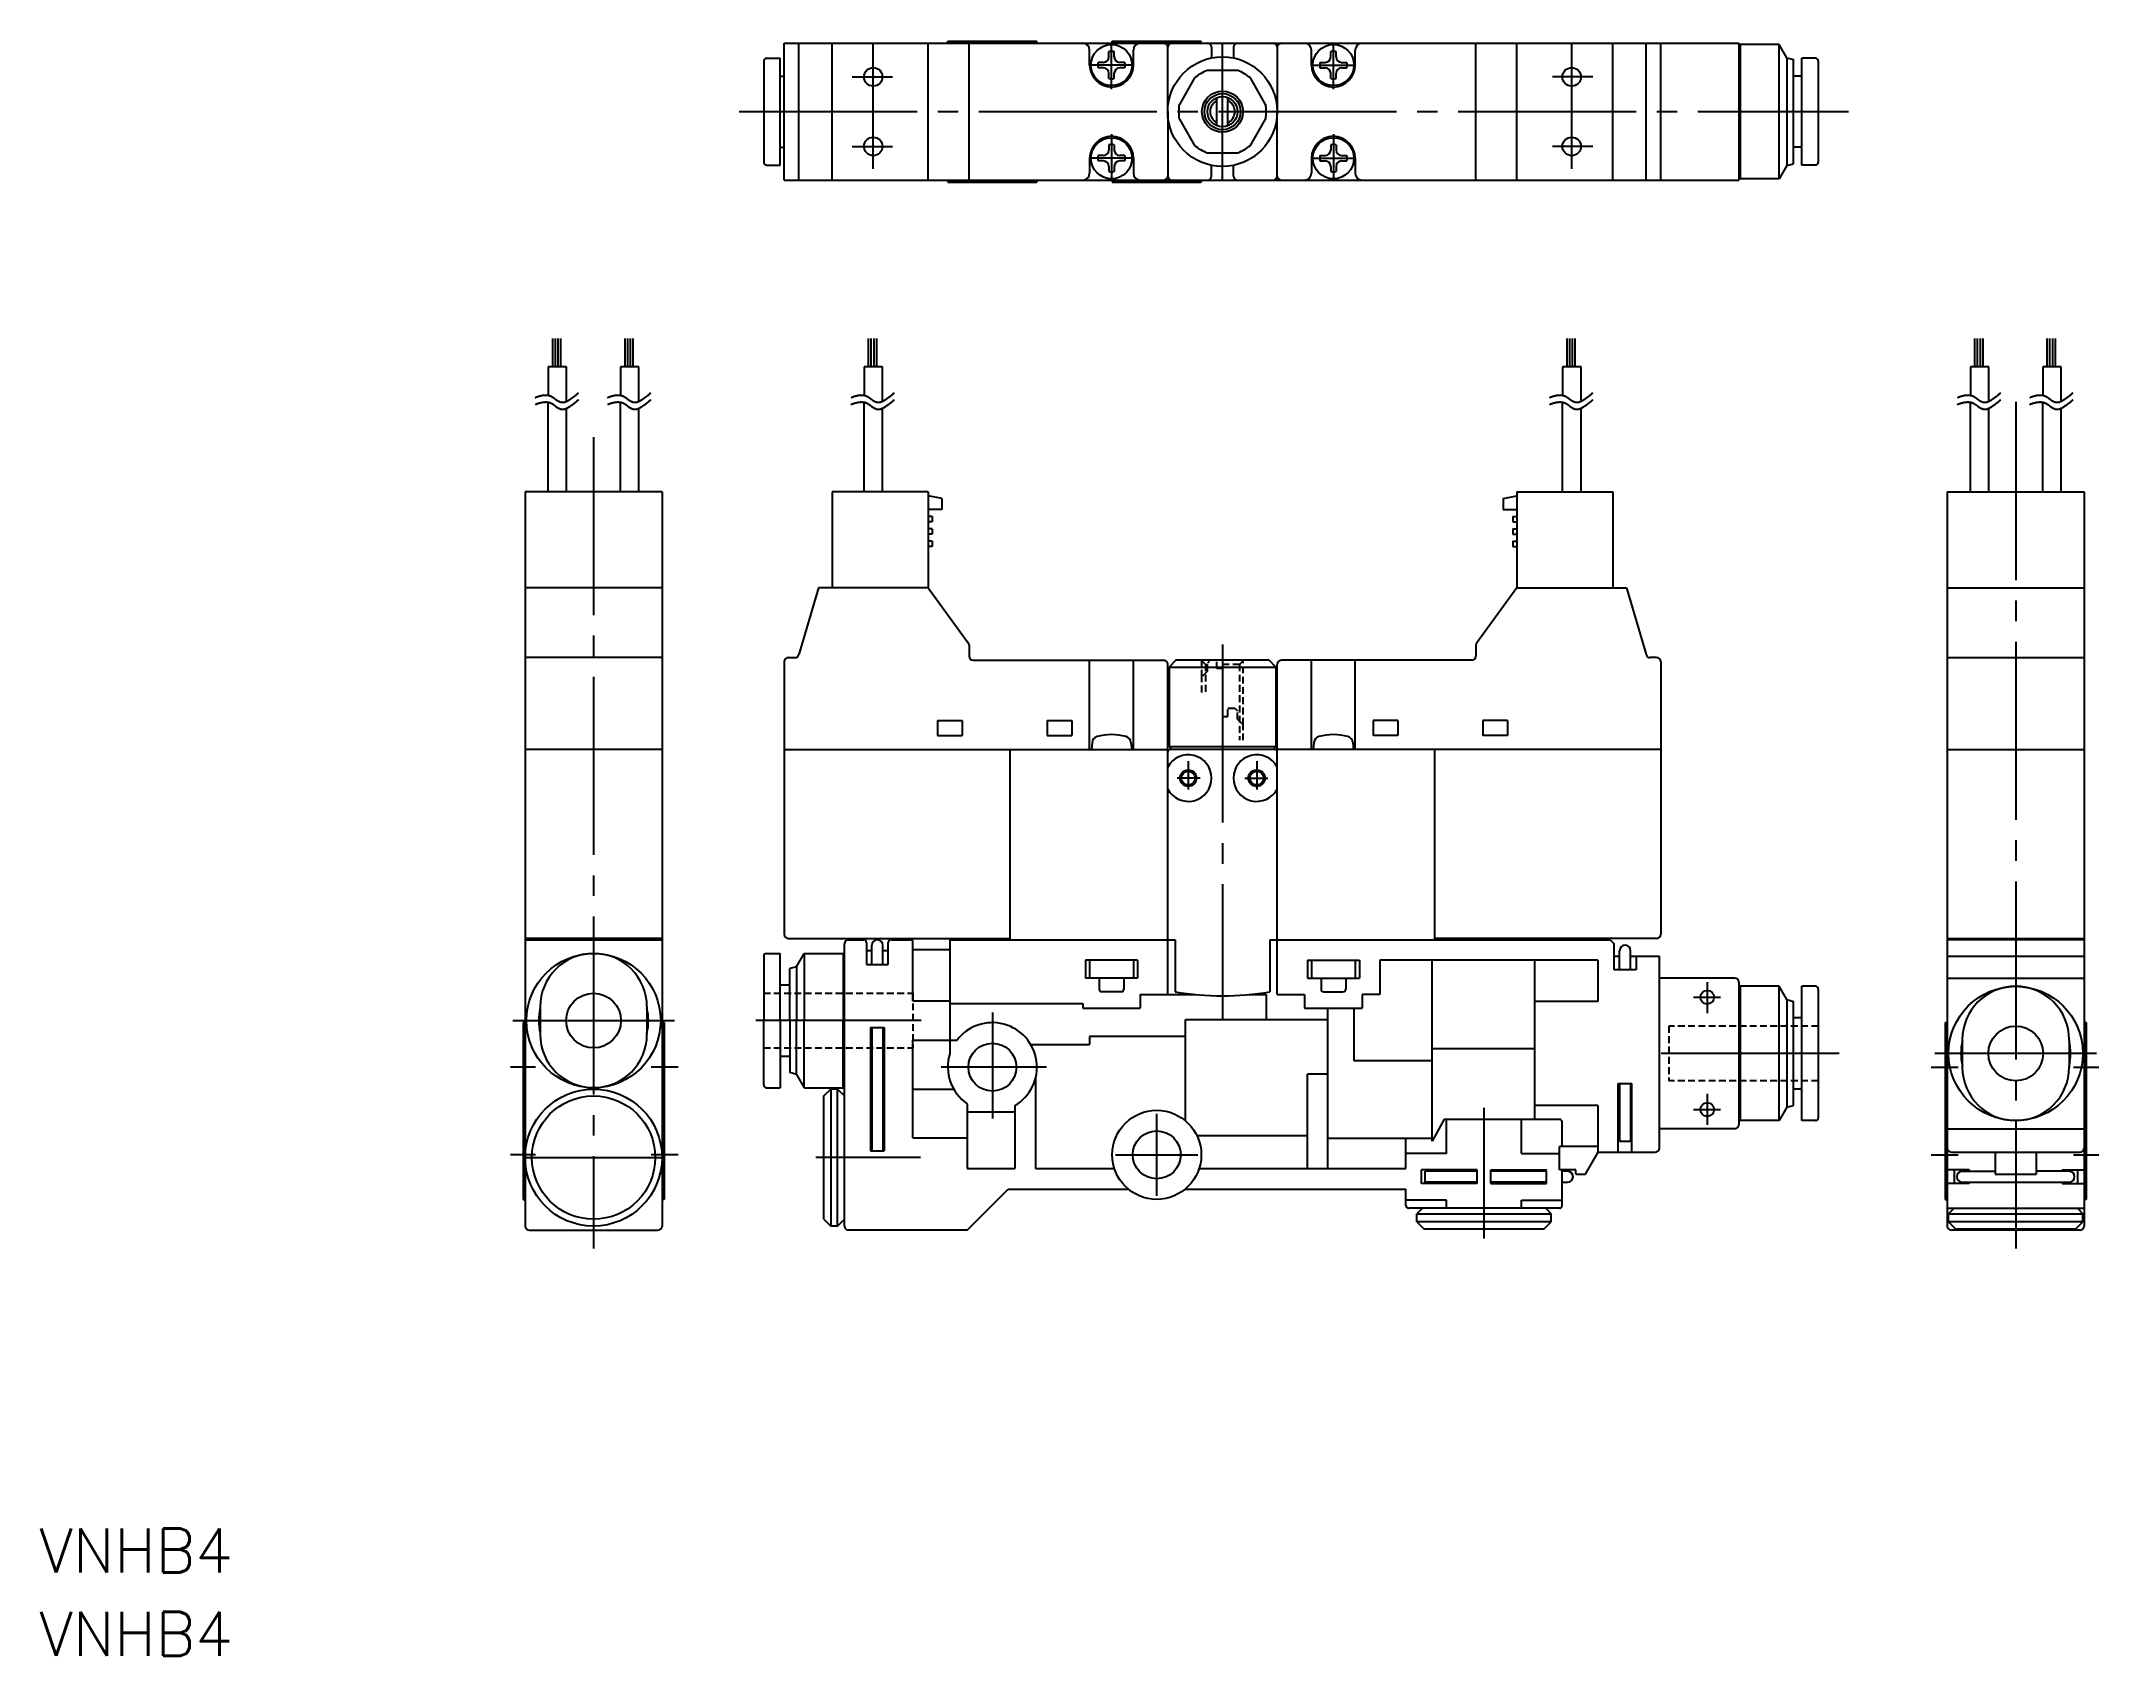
# Model space of a CAD drawing. Extents: x 47 to 197, y 151 to 269.
import ezdxf

# ---------------------------------------------------------------- set-up
doc = ezdxf.new("R2010")
doc.units = 0
doc.linetypes.add('CENTER', pattern=[17.5, 13, -1.5, 1.5, -1.5])
doc.linetypes.add('DASHED', pattern=[0.75, 0.5, -0.25])
doc.layers.get('0').update_dxf_attribs({"linetype": 'CONTINUOUS'})
doc.layers.add('CENTER', color=1, linetype='CENTER')
doc.styles.get("Standard").update_dxf_attribs({"font": 'txt.shx', "bigfont": '@extfont2.shx'})

msp = doc.modelspace()

# ---------------------------------------------------------------- texts
at = {"color": 7, "linetype": 'CONTINUOUS'}
for p in [(46.73, 156.98), (46.73, 150.89)]:
    msp.add_text('VNHB4', height=3.2, dxfattribs=at).set_placement(p)

# ---------------------------------------------------------------- linework, layer by layer
at = {"color": 7, "linetype": 'CONTINUOUS'}
for p, q in [((99.82, 267.51), (100.82, 267.51)), ((100.82, 259.71), (100.82, 267.51)), ((101.12, 268.61), (170.82, 268.61)), ((101.12, 258.61), (101.12, 268.61)), ((102.18, 258.61), (102.18, 268.61)), ((104.62, 258.61), (104.62, 268.61)), ((111.62, 258.61), (111.62, 268.61)), ((113.07, 268.61), (113.07, 268.76)), ((113.07, 268.76), (119.57, 268.76)), ((114.62, 258.61), (114.62, 268.61)), ((119.57, 268.61), (119.57, 268.76)), ((123.42, 267.01), (123.42, 268.11)), ((124.82, 267.61), (124.82, 267.99)), ((125.07, 268.61), (125.07, 268.76)), ((125.07, 268.76), (131.57, 268.76)), ((125.22, 267.61), (125.22, 267.99)), ((126.62, 267.01), (126.62, 268.11)), ((129.12, 263.61), (129.12, 268.31)), ((131.57, 268.61), (131.57, 268.76)), ((132.32, 268.31), (132.32, 267.53)), ((133.92, 268.31), (133.92, 267.53)), ((137.12, 268.31), (137.12, 263.61)), ((139.62, 267.01), (139.62, 268.11)), ((141.02, 267.61), (141.02, 267.99)), ((141.42, 267.61), (141.42, 267.99)), ((142.82, 267.01), (142.82, 268.11)), ((151.62, 258.61), (151.62, 268.61)), ((154.62, 258.61), (154.62, 268.61)), ((161.62, 258.61), (161.62, 268.61)), ((164.06, 258.61), (164.06, 268.61)), ((165.12, 258.61), (165.12, 268.61)), ((170.82, 268.61), (170.82, 258.61)), ((170.82, 268.41), (170.92, 268.51)), ((173.76, 268.51), (170.92, 268.51)), ((170.92, 268.51), (170.92, 258.71)), ((174.32, 267.54), (173.76, 268.51)), ((173.76, 258.71), (173.76, 268.51)), ((174.32, 267.54), (174.82, 267.41)), ((174.32, 267.54), (174.32, 259.67)), ((175.42, 259.71), (175.42, 267.51)), ((176.42, 267.51), (175.42, 267.51)), ((99.62, 267.31), (99.62, 259.91)), ((100.82, 266.21), (101.12, 266.21)), ((124.42, 267.21), (124.04, 267.21)), ((124.42, 266.81), (124.04, 266.81)), ((124.82, 266.03), (124.82, 266.41)), ((125.22, 266.03), (125.22, 266.41)), ((126, 267.21), (125.62, 267.21)), ((126, 266.81), (125.62, 266.81)), ((131.08, 266.07), (129.97, 264.14)), ((134.23, 266.61), (132.01, 266.61)), ((136.27, 264.14), (135.16, 266.07)), ((140.24, 267.21), (140.62, 267.21)), ((140.24, 266.81), (140.62, 266.81)), ((141.02, 266.03), (141.02, 266.41)), ((141.42, 266.03), (141.42, 266.41)), ((141.82, 267.21), (142.2, 267.21)), ((141.82, 266.81), (142.2, 266.81)), ((174.82, 259.81), (174.82, 267.41)), ((175.42, 266.21), (174.82, 266.21)), ((176.62, 267.31), (176.62, 259.91)), ((132.72, 262.58), (132.72, 264.63)), ((133.52, 262.58), (133.52, 264.63)), ((129.12, 263.61), (129.12, 258.91)), ((129.97, 263.07), (131.08, 261.14)), ((135.16, 261.14), (136.27, 263.07)), ((137.12, 258.91), (137.12, 263.61)), ((100.82, 261.01), (101.12, 261.01)), ((123.42, 260.21), (123.42, 259.11)), ((124.42, 260.41), (124.04, 260.41)), ((124.42, 260.01), (124.04, 260.01)), ((124.82, 261.19), (124.82, 260.81)), ((125.22, 261.19), (125.22, 260.81)), ((126, 260.41), (125.62, 260.41)), ((126, 260.01), (125.62, 260.01)), ((126.62, 260.21), (126.62, 259.11)), ((132.01, 260.61), (134.23, 260.61)), ((139.62, 260.21), (139.62, 259.11)), ((140.24, 260.41), (140.62, 260.41)), ((140.24, 260.01), (140.62, 260.01)), ((141.02, 261.19), (141.02, 260.81)), ((141.42, 261.19), (141.42, 260.81)), ((141.82, 260.41), (142.2, 260.41)), ((141.82, 260.01), (142.2, 260.01)), ((142.82, 260.21), (142.82, 259.11)), ((175.42, 261.01), (174.82, 261.01)), ((99.82, 259.71), (100.82, 259.71)), ((101.12, 258.61), (170.82, 258.61)), ((113.07, 258.61), (113.07, 258.46)), ((113.07, 258.46), (119.57, 258.46)), ((119.57, 258.61), (119.57, 258.46)), ((124.82, 259.61), (124.82, 259.23)), ((125.07, 258.61), (125.07, 258.46)), ((125.07, 258.46), (131.57, 258.46)), ((125.22, 259.61), (125.22, 259.23)), ((131.57, 258.61), (131.57, 258.46)), ((132.32, 258.91), (132.32, 259.69)), ((133.92, 258.91), (133.92, 259.69)), ((141.02, 259.61), (141.02, 259.23)), ((141.42, 259.61), (141.42, 259.23)), ((170.92, 258.71), (170.82, 258.81)), ((173.76, 258.71), (170.92, 258.71)), ((174.32, 259.67), (173.76, 258.71)), ((174.32, 259.67), (174.82, 259.81)), ((176.42, 259.71), (175.42, 259.71)), ((84.22, 244.99), (84.22, 247.05)), ((84.42, 244.99), (84.42, 247.05)), ((84.62, 244.99), (84.62, 247.05)), ((84.82, 244.99), (84.82, 247.05)), ((89.5, 244.99), (89.5, 247.05)), ((89.7, 244.99), (89.7, 247.05)), ((89.9, 244.99), (89.9, 247.05)), ((90.1, 244.99), (90.1, 247.05)), ((107.28, 244.99), (107.28, 247.05)), ((107.48, 244.99), (107.48, 247.05)), ((107.68, 244.99), (107.68, 247.05)), ((107.88, 244.99), (107.88, 247.05)), ((158.28, 244.99), (158.28, 247.05)), ((158.48, 244.99), (158.48, 247.05)), ((158.68, 244.99), (158.68, 247.05)), ((158.88, 244.99), (158.88, 247.05)), ((188.06, 244.99), (188.06, 247.05)), ((188.26, 244.99), (188.26, 247.05)), ((188.46, 244.99), (188.46, 247.05)), ((188.66, 244.99), (188.66, 247.05)), ((193.34, 244.99), (193.34, 247.05)), ((193.54, 244.99), (193.54, 247.05)), ((193.74, 244.99), (193.74, 247.05)), ((193.94, 244.99), (193.94, 247.05)), ((85.23, 244.99), (83.88, 244.99)), ((83.88, 244.99), (83.88, 242.89)), ((85.23, 242.53), (85.23, 244.99)), ((90.51, 244.99), (89.16, 244.99)), ((89.16, 244.99), (89.16, 242.89)), ((90.51, 242.53), (90.51, 244.99)), ((108.3, 244.99), (106.95, 244.99)), ((106.95, 244.99), (106.95, 242.89)), ((108.3, 242.53), (108.3, 244.99)), ((159.3, 244.99), (157.95, 244.99)), ((157.95, 244.99), (157.95, 242.89)), ((159.3, 242.53), (159.3, 244.99)), ((189.08, 244.99), (187.73, 244.99)), ((187.73, 244.99), (187.73, 242.89)), ((189.08, 242.53), (189.08, 244.99)), ((194.36, 244.99), (193.01, 244.99)), ((193.01, 244.99), (193.01, 242.89)), ((194.36, 242.53), (194.36, 244.99)), ((83.88, 235.86), (83.88, 242.38)), ((85.23, 235.86), (85.23, 241.94)), ((89.16, 235.86), (89.16, 242.38)), ((90.51, 235.86), (90.51, 241.94)), ((106.95, 235.86), (106.95, 242.38)), ((108.3, 235.86), (108.3, 241.94)), ((157.95, 235.86), (157.95, 242.38)), ((159.3, 235.86), (159.3, 241.94)), ((187.73, 235.86), (187.73, 242.38)), ((189.08, 235.86), (189.08, 241.94)), ((193.01, 235.86), (193.01, 242.38)), ((194.36, 235.86), (194.36, 241.94)), ((82.2, 235.86), (82.2, 182.26)), ((92.2, 235.86), (82.2, 235.86)), ((92.2, 235.86), (92.2, 182.26)), ((111.62, 235.86), (104.62, 235.86)), ((104.62, 235.86), (104.62, 228.86)), ((111.62, 235.86), (111.62, 228.86)), ((112.62, 235.36), (111.62, 235.56)), ((112.62, 234.56), (111.62, 234.56)), ((112.62, 235.36), (112.62, 234.56)), ((153.62, 235.36), (154.62, 235.56)), ((153.62, 235.36), (153.62, 234.56)), ((153.62, 234.56), (154.62, 234.56)), ((154.62, 235.86), (154.62, 228.86)), ((154.62, 235.86), (161.62, 235.86)), ((161.62, 235.86), (161.62, 228.86)), ((186.04, 235.86), (196.04, 235.86)), ((186.04, 235.86), (186.04, 182.26)), ((196.04, 235.86), (196.04, 182.26)), ((111.92, 234.06), (111.62, 234.06)), ((111.92, 233.66), (111.62, 233.66)), ((111.92, 233.16), (111.62, 233.16)), ((111.92, 234.06), (111.92, 233.66)), ((111.92, 233.16), (111.92, 232.76)), ((154.32, 234.06), (154.62, 234.06)), ((154.32, 234.06), (154.32, 233.66)), ((154.32, 233.66), (154.62, 233.66)), ((154.32, 233.16), (154.62, 233.16)), ((154.32, 233.16), (154.32, 232.76)), ((111.92, 232.76), (111.62, 232.76)), ((111.92, 232.26), (111.62, 232.26)), ((111.92, 231.86), (111.62, 231.86)), ((111.92, 232.26), (111.92, 231.86)), ((154.32, 232.76), (154.62, 232.76)), ((154.32, 232.26), (154.32, 231.86)), ((154.32, 232.26), (154.62, 232.26)), ((154.32, 231.86), (154.62, 231.86)), ((92.2, 228.86), (82.2, 228.86)), ((103.62, 228.86), (102.18, 223.98)), ((111.62, 228.86), (103.62, 228.86)), ((111.62, 228.86), (114.56, 224.84)), ((154.62, 228.86), (151.68, 224.84)), ((154.62, 228.86), (162.62, 228.86)), ((162.62, 228.86), (164.06, 223.98)), ((186.04, 228.86), (196.04, 228.86)), ((114.62, 224.66), (114.62, 223.86)), ((151.62, 224.66), (151.62, 223.86)), ((92.2, 223.76), (82.2, 223.76)), ((101.12, 223.46), (101.12, 203.56)), ((101.42, 223.76), (101.9, 223.76)), ((114.92, 223.56), (128.82, 223.56)), ((123.42, 217.06), (123.42, 223.56)), ((126.62, 217.06), (126.62, 223.56)), ((129.12, 199.16), (129.12, 223.26)), ((129.72, 223.56), (129.22, 223.06)), ((129.22, 223.06), (137.02, 223.06)), ((129.22, 223.06), (129.22, 217.26)), ((136.52, 223.56), (129.72, 223.56)), ((136.52, 223.56), (137.02, 223.06)), ((137.02, 223.06), (137.02, 217.26)), ((137.12, 199.16), (137.12, 223.26)), ((151.32, 223.56), (137.42, 223.56)), ((139.62, 217.06), (139.62, 223.56)), ((142.82, 217.06), (142.82, 223.56)), ((164.82, 223.76), (164.34, 223.76)), ((165.12, 223.46), (165.12, 203.56)), ((186.04, 223.76), (196.04, 223.76)), ((112.32, 219.16), (114.12, 219.16)), ((112.32, 219.16), (112.32, 218.06)), ((112.32, 218.06), (114.12, 218.06)), ((114.12, 219.16), (114.12, 218.06)), ((120.32, 219.16), (122.12, 219.16)), ((120.32, 219.16), (120.32, 218.06)), ((120.32, 218.06), (122.12, 218.06)), ((122.12, 219.16), (122.12, 218.06)), ((144.12, 219.16), (144.12, 218.06)), ((145.92, 219.16), (144.12, 219.16)), ((145.92, 218.06), (144.12, 218.06)), ((145.92, 219.16), (145.92, 218.06)), ((152.12, 219.16), (152.12, 218.06)), ((153.92, 219.16), (152.12, 219.16)), ((153.92, 218.06), (152.12, 218.06)), ((153.92, 219.16), (153.92, 218.06)), ((92.2, 217.06), (82.2, 217.06)), ((101.12, 217.06), (129.12, 217.06)), ((117.62, 203.16), (117.62, 217.06)), ((123.61, 217.56), (123.56, 217.06)), ((126.44, 217.56), (126.49, 217.06)), ((129.22, 217.26), (137.02, 217.26)), ((129.22, 217.26), (129.42, 217.06)), ((136.92, 217.06), (129.32, 217.06)), ((137.02, 217.26), (136.82, 217.06)), ((165.12, 217.06), (137.12, 217.06)), ((139.8, 217.56), (139.75, 217.06)), ((142.63, 217.56), (142.68, 217.06)), ((148.62, 203.16), (148.62, 217.06)), ((186.04, 217.06), (196.04, 217.06)), ((92.2, 203.26), (82.2, 203.26)), ((82.2, 203.16), (92.2, 203.16)), ((101.42, 203.26), (117.62, 203.26)), ((105.52, 182.26), (105.52, 202.86)), ((105.82, 203.16), (106.92, 203.16)), ((107.12, 202.96), (107.12, 201.36)), ((108.72, 201.36), (108.72, 202.96)), ((108.92, 203.16), (110.32, 203.16)), ((110.52, 198.69), (110.52, 202.96)), ((113.22, 203.16), (113.22, 194.84)), ((113.22, 203.16), (129.66, 203.16)), ((129.66, 203.16), (129.66, 199.36)), ((136.58, 203.16), (161.42, 203.16)), ((136.58, 203.16), (136.58, 199.36)), ((164.82, 203.26), (148.62, 203.26)), ((161.42, 203.16), (161.72, 202.86)), ((161.72, 200.96), (161.72, 202.86)), ((186.04, 203.26), (196.04, 203.26)), ((196.04, 203.16), (186.04, 203.16)), ((99.62, 201.96), (99.62, 197.26)), ((99.82, 202.16), (100.82, 202.16)), ((100.82, 197.26), (100.82, 202.16)), ((102.02, 201.19), (102.58, 202.16)), ((102.58, 202.16), (105.42, 202.16)), ((102.58, 202.16), (102.58, 197.26)), ((105.52, 202.06), (105.42, 202.16)), ((105.42, 202.16), (105.42, 197.26)), ((107.52, 202.36), (107.12, 202.36)), ((107.12, 201.36), (108.72, 201.36)), ((107.52, 201.36), (107.52, 202.76)), ((108.32, 201.36), (108.32, 202.76)), ((108.72, 202.36), (108.32, 202.36)), ((110.52, 202.46), (113.22, 202.46)), ((123.12, 201.66), (123.12, 200.36)), ((126.92, 201.66), (123.12, 201.66)), ((123.42, 201.66), (123.42, 200.36)), ((126.62, 201.66), (126.62, 200.36)), ((126.92, 201.66), (126.92, 200.36)), ((139.32, 201.66), (139.32, 200.36)), ((139.32, 201.66), (143.12, 201.66)), ((139.62, 201.66), (139.62, 200.36)), ((142.82, 201.66), (142.82, 200.36)), ((143.12, 201.66), (143.12, 200.36)), ((160.52, 201.66), (144.62, 201.66)), ((144.62, 201.66), (144.62, 199.16)), ((148.42, 188.46), (148.42, 201.66)), ((155.92, 190.06), (155.92, 201.66)), ((160.52, 201.66), (160.52, 198.65)), ((161.72, 201.96), (162.12, 201.96)), ((162.12, 200.96), (162.12, 202.36)), ((162.92, 200.96), (162.92, 202.36)), ((162.92, 201.96), (165.02, 201.96)), ((163.32, 201.96), (163.32, 200.96)), ((165.02, 187.96), (165.02, 201.96)), ((186.04, 201.96), (196.04, 201.96)), ((100.82, 199.86), (101.52, 199.86)), ((102.02, 201.19), (101.52, 201.06)), ((101.52, 197.26), (101.52, 201.06)), ((102.02, 201.19), (102.02, 197.26)), ((126.92, 200.36), (123.12, 200.36)), ((124.12, 200.36), (124.12, 199.56)), ((125.92, 200.36), (125.92, 199.56)), ((139.32, 200.36), (143.12, 200.36)), ((140.32, 200.36), (140.32, 199.56)), ((142.12, 200.36), (142.12, 199.56)), ((163.32, 200.96), (161.72, 200.96)), ((170.52, 200.36), (165.02, 200.36)), ((170.82, 200.06), (170.82, 189.66)), ((186.04, 200.36), (196.04, 200.36)), ((110.52, 198.69), (113.22, 198.69)), ((113.22, 198.5), (122.92, 198.5)), ((122.92, 198.5), (122.92, 198.16)), ((125.72, 199.36), (124.32, 199.36)), ((127.12, 199.16), (127.12, 198.16)), ((127.12, 199.16), (131.15, 199.16)), ((135.09, 199.16), (136.32, 199.16)), ((136.32, 199.16), (136.32, 197.34)), ((137.12, 199.16), (139.12, 199.16)), ((139.12, 199.16), (139.12, 198.16)), ((140.52, 199.36), (141.92, 199.36)), ((143.32, 199.16), (143.32, 198.16)), ((144.62, 199.16), (143.32, 199.16)), ((160.52, 198.65), (155.92, 198.65)), ((170.82, 199.66), (170.92, 199.76)), ((173.76, 199.76), (170.92, 199.76)), ((170.92, 199.76), (170.92, 189.96)), ((174.32, 198.79), (173.76, 199.76)), ((173.76, 189.96), (173.76, 199.76)), ((174.32, 198.79), (174.82, 198.66)), ((174.32, 198.79), (174.32, 190.93)), ((174.82, 191.06), (174.82, 198.66)), ((175.42, 189.96), (175.42, 199.76)), ((176.42, 199.76), (175.42, 199.76)), ((176.62, 199.56), (176.62, 190.16)), ((82.05, 197.11), (82.05, 184.21)), ((82.05, 197.11), (82.2, 197.11)), ((83.3, 198.26), (83.3, 196.26)), ((91.1, 198.26), (91.1, 196.26)), ((92.35, 197.11), (92.2, 197.11)), ((92.35, 197.11), (92.35, 184.21)), ((99.62, 192.56), (99.62, 197.26)), ((100.82, 197.26), (100.82, 192.36)), ((101.52, 197.26), (101.52, 193.46)), ((102.02, 193.33), (102.02, 197.26)), ((102.58, 192.36), (102.58, 197.26)), ((105.42, 192.36), (105.42, 197.26)), ((122.92, 198.16), (127.12, 198.16)), ((130.42, 189.94), (130.42, 197.34)), ((130.42, 197.34), (140.82, 197.34)), ((139.12, 198.16), (143.32, 198.16)), ((140.82, 186.46), (140.82, 198.16)), ((142.72, 198.16), (142.72, 194.32)), ((175.42, 197.46), (174.82, 197.46)), ((185.89, 197.11), (185.89, 184.21)), ((185.89, 197.11), (186.04, 197.11)), ((196.19, 197.11), (196.04, 197.11)), ((196.19, 197.11), (196.19, 184.21)), ((82.2, 195.83), (82.05, 195.83)), ((92.35, 195.83), (92.2, 195.83)), ((107.42, 196.76), (108.42, 196.76)), ((107.42, 196.76), (107.42, 187.76)), ((107.52, 196.76), (107.52, 187.76)), ((108.32, 196.76), (108.32, 187.76)), ((108.42, 196.76), (108.42, 187.76)), ((110.52, 195.83), (113.74, 195.83)), ((110.52, 188.69), (110.52, 195.83)), ((119.12, 195.51), (123.42, 195.51)), ((130.42, 196.09), (123.42, 196.09)), ((123.42, 196.09), (123.42, 195.51)), ((187.14, 195.86), (187.14, 193.86)), ((194.94, 195.86), (194.94, 193.86)), ((100.82, 194.66), (101.52, 194.66)), ((107.42, 194.31), (107.52, 194.31)), ((108.32, 194.31), (108.42, 194.31)), ((148.42, 194.32), (142.72, 194.32)), ((155.92, 195.19), (148.42, 195.19)), ((99.82, 192.36), (100.82, 192.36)), ((102.02, 193.33), (101.52, 193.46)), ((102.02, 193.33), (102.58, 192.36)), ((102.58, 192.36), (105.42, 192.36)), ((105.52, 192.46), (105.42, 192.36)), ((119.47, 193.06), (119.47, 186.46)), ((140.82, 193.36), (139.32, 193.36)), ((139.32, 186.46), (139.32, 193.36)), ((162.02, 187.66), (162.02, 192.66)), ((162.02, 192.66), (163.02, 192.66)), ((162.12, 192.66), (162.12, 188.46)), ((162.92, 192.66), (162.92, 188.46)), ((163.02, 187.66), (163.02, 192.66)), ((82.2, 191.19), (82.05, 191.19)), ((92.35, 191.19), (92.2, 191.19)), ((104.02, 191.76), (104.52, 192.26)), ((104.02, 182.76), (104.02, 191.76)), ((105.02, 192.26), (104.52, 192.26)), ((104.52, 192.26), (104.52, 182.26)), ((105.02, 182.26), (105.02, 192.26)), ((105.02, 192.26), (105.52, 191.76)), ((110.52, 192.26), (113.49, 192.26)), ((114.47, 191.19), (114.47, 186.46)), ((117.97, 191.06), (117.97, 186.46)), ((160.52, 191.07), (155.92, 191.07)), ((160.52, 191.07), (160.52, 187.66)), ((174.32, 190.93), (173.76, 189.96)), ((174.32, 190.93), (174.82, 191.06)), ((175.42, 192.26), (174.82, 192.26)), ((82.2, 190.61), (82.05, 190.61)), ((92.35, 190.61), (92.2, 190.61)), ((107.42, 190.21), (107.52, 190.21)), ((108.32, 190.21), (108.42, 190.21)), ((114.47, 190.61), (117.97, 190.61)), ((149.31, 190.06), (148.42, 188.46)), ((149.31, 190.06), (157.72, 190.06)), ((149.48, 187.56), (149.48, 190.06)), ((154.96, 187.56), (154.96, 190.06)), ((157.92, 188.07), (157.92, 189.86)), ((162.02, 190.41), (162.12, 190.41)), ((162.92, 190.41), (163.02, 190.41)), ((170.52, 189.36), (165.02, 189.36)), ((170.92, 189.96), (170.82, 190.06)), ((173.76, 189.96), (170.92, 189.96)), ((176.42, 189.96), (175.42, 189.96)), ((185.89, 190.71), (186.04, 190.71)), ((186.04, 189.36), (196.04, 189.36)), ((196.04, 190.71), (196.19, 190.71)), ((110.52, 188.69), (114.47, 188.69)), ((131.25, 188.87), (139.32, 188.87)), ((140.82, 188.67), (148.42, 188.67)), ((146.52, 186.46), (146.52, 188.67)), ((160.52, 188.07), (157.72, 188.07)), ((157.72, 186.36), (157.72, 188.07)), ((162.12, 188.46), (162.92, 188.46)), ((107.42, 187.76), (108.42, 187.76)), ((114.47, 186.46), (117.97, 186.46)), ((119.47, 186.46), (125.23, 186.46)), ((131.41, 186.46), (146.52, 186.46)), ((149.48, 187.56), (146.52, 187.56)), ((151.72, 186.36), (147.65, 186.36)), ((147.65, 185.36), (147.65, 186.36)), ((149.27, 186.26), (149.27, 186.36)), ((151.72, 185.36), (151.72, 186.36)), ((152.72, 186.36), (156.79, 186.36)), ((152.72, 185.36), (152.72, 186.36)), ((154.96, 187.56), (157.72, 187.56)), ((155.17, 186.26), (155.17, 186.36)), ((156.79, 185.36), (156.79, 186.36)), ((158.92, 186.36), (157.72, 186.36)), ((157.92, 183.76), (157.92, 186.36)), ((158.92, 186.06), (158.92, 186.36)), ((159.62, 186.06), (160.54, 187.66)), ((160.54, 187.66), (164.72, 187.66)), ((187.64, 186.36), (186.04, 186.36)), ((186.34, 187.66), (195.74, 187.66)), ((186.54, 186.36), (186.54, 185.36)), ((187.64, 186.36), (187.64, 186.26)), ((189.54, 187.66), (189.54, 186.06)), ((192.54, 187.66), (192.54, 186.06)), ((194.44, 186.36), (196.04, 186.36)), ((194.44, 186.36), (194.44, 186.26)), ((195.54, 186.36), (195.54, 185.36)), ((114.47, 181.96), (117.47, 184.96)), ((117.47, 184.96), (126.24, 184.96)), ((130.4, 184.96), (146.52, 184.96)), ((146.52, 183.76), (146.52, 184.96)), ((151.72, 185.36), (147.65, 185.36)), ((151.72, 186.26), (147.92, 186.26)), ((147.92, 185.46), (147.92, 186.26)), ((151.72, 185.46), (147.92, 185.46)), ((149.27, 185.36), (149.27, 185.46)), ((156.79, 186.26), (152.72, 186.26)), ((156.79, 185.46), (152.72, 185.46)), ((152.72, 185.36), (156.79, 185.36)), ((155.17, 185.36), (155.17, 185.46)), ((158.32, 186.26), (157.92, 186.26)), ((157.92, 185.46), (158.32, 185.46)), ((158.92, 186.06), (159.62, 186.06)), ((187.64, 185.36), (186.04, 185.36)), ((187.14, 186.26), (189.54, 186.26)), ((187.14, 185.46), (194.94, 185.46)), ((187.64, 185.46), (187.64, 185.36)), ((189.54, 186.06), (192.54, 186.06)), ((194.94, 186.26), (192.54, 186.26)), ((194.44, 185.46), (194.44, 185.36)), ((194.44, 185.36), (196.04, 185.36)), ((82.05, 184.21), (82.2, 184.21)), ((92.35, 184.21), (92.2, 184.21)), ((149.48, 184.16), (146.52, 184.16)), ((157.72, 183.56), (146.72, 183.56)), ((147.72, 183.56), (147.32, 183.16)), ((149.48, 183.56), (149.48, 184.16)), ((154.96, 184.16), (157.92, 184.16)), ((154.96, 183.56), (154.96, 184.16)), ((156.72, 183.56), (157.12, 183.16)), ((185.89, 184.21), (186.04, 184.21)), ((186.04, 183.56), (196.04, 183.56)), ((186.54, 183.56), (186.14, 183.16)), ((195.54, 183.56), (195.94, 183.16)), ((196.19, 184.21), (196.04, 184.21)), ((82.5, 181.96), (91.9, 181.96)), ((104.02, 182.76), (104.52, 182.26)), ((105.02, 182.26), (104.52, 182.26)), ((105.02, 182.26), (105.52, 182.76)), ((114.47, 181.96), (105.77, 181.96)), ((147.32, 182.56), (147.32, 183.16)), ((147.32, 183.16), (157.12, 183.16)), ((147.32, 182.56), (147.82, 182.06)), ((157.12, 182.56), (147.32, 182.56)), ((147.82, 182.06), (156.62, 182.06)), ((156.62, 182.06), (157.12, 182.56)), ((157.12, 182.56), (157.12, 183.16)), ((186.14, 183.16), (195.94, 183.16)), ((186.14, 182.56), (186.14, 183.16)), ((186.14, 182.56), (186.64, 182.06)), ((195.94, 182.56), (186.14, 182.56)), ((195.74, 181.96), (186.34, 181.96)), ((186.64, 182.06), (195.44, 182.06)), ((195.44, 182.06), (195.94, 182.56)), ((195.94, 182.56), (195.94, 183.16))]:
    msp.add_line(p, q, dxfattribs=at)
at = {"color": 3, "linetype": 'DASHED'}
for p, q in [((131.87, 223.26), (131.57, 223.56)), ((131.62, 222.36), (131.62, 223.51)), ((132.02, 222.76), (131.62, 222.36)), ((131.62, 221.22), (131.62, 222.36)), ((131.87, 223.26), (132.02, 223.26)), ((131.87, 223.26), (131.87, 221.22)), ((132.22, 223.56), (132.02, 223.36)), ((132.02, 222.76), (132.02, 223.36)), ((132.72, 222.96), (132.72, 223.56)), ((133.12, 222.96), (132.72, 222.96)), ((134.37, 223.26), (133.12, 223.26)), ((134.37, 223.26), (134.67, 223.56)), ((134.37, 223.26), (134.37, 217.72)), ((134.62, 218.86), (134.62, 223.51)), ((133.12, 219.46), (133.52, 219.46)), ((133.52, 220.06), (134.02, 220.06)), ((133.52, 219.46), (133.52, 220.06)), ((134.02, 220.06), (134.22, 219.86)), ((134.22, 219.26), (134.22, 219.86)), ((134.22, 219.26), (134.62, 218.86)), ((134.62, 217.72), (134.62, 218.86)), ((99.62, 199.26), (110.52, 199.26)), ((110.52, 199.26), (110.52, 195.26)), ((165.72, 196.86), (165.72, 192.86)), ((176.62, 196.86), (165.72, 196.86)), ((99.62, 195.26), (110.52, 195.26)), ((176.62, 192.86), (165.72, 192.86))]:
    msp.add_line(p, q, dxfattribs=at)
at = {"color": 3}
for points in [[(86.08, 243.07, 0), (86.07, 243.07, 0), (86.06, 243.06, 0), (86.06, 243.05, 0), (86.05, 243.04, 0), (86.04, 243.04, 0), (86.03, 243.03, 0), (86.03, 243.02, 0), (86.02, 243.01, 0), (86.01, 243, 0), (86, 243, 0), (85.99, 242.99, 0), (85.99, 242.98, 0), (85.98, 242.97, 0), (85.97, 242.97, 0), (85.96, 242.96, 0), (85.95, 242.95, 0), (85.95, 242.95, 0), (85.94, 242.94, 0), (85.93, 242.93, 0), (85.92, 242.93, 0), (85.91, 242.92, 0), (85.9, 242.91, 0), (85.9, 242.9, 0), (85.89, 242.9, 0), (85.88, 242.89, 0), (85.87, 242.88, 0), (85.86, 242.88, 0), (85.85, 242.87, 0), (85.85, 242.86, 0), (85.84, 242.86, 0), (85.83, 242.85, 0), (85.82, 242.84, 0), (85.81, 242.84, 0), (85.8, 242.83, 0), (85.79, 242.82, 0), (85.79, 242.81, 0), (85.78, 242.81, 0), (85.77, 242.8, 0), (85.76, 242.79, 0), (85.75, 242.79, 0), (85.74, 242.78, 0), (85.73, 242.78, 0), (85.72, 242.77, 0), (85.72, 242.76, 0), (85.71, 242.76, 0), (85.7, 242.75, 0), (85.69, 242.74, 0), (85.68, 242.74, 0), (85.67, 242.73, 0), (85.66, 242.72, 0), (85.65, 242.72, 0), (85.64, 242.71, 0), (85.63, 242.71, 0), (85.63, 242.7, 0), (85.62, 242.69, 0), (85.61, 242.69, 0), (85.6, 242.68, 0), (85.59, 242.67, 0), (85.58, 242.67, 0), (85.57, 242.66, 0), (85.56, 242.65, 0), (85.55, 242.65, 0), (85.54, 242.64, 0), (85.53, 242.63, 0), (85.52, 242.63, 0), (85.52, 242.62, 0), (85.51, 242.62, 0), (85.5, 242.61, 0), (85.49, 242.6, 0), (85.48, 242.6, 0), (85.47, 242.59, 0), (85.46, 242.58, 0), (85.45, 242.58, 0), (85.44, 242.57, 0), (85.43, 242.56, 0), (85.42, 242.56, 0), (85.41, 242.55, 0), (85.4, 242.55, 0), (85.39, 242.54, 0), (85.38, 242.53, 0), (85.37, 242.53, 0), (85.36, 242.52, 0), (85.35, 242.52, 0), (85.35, 242.51, 0), (85.34, 242.5, 0), (85.33, 242.5, 0), (85.32, 242.49, 0), (85.31, 242.49, 0), (85.3, 242.48, 0), (85.29, 242.48, 0), (85.28, 242.47, 0), (85.27, 242.47, 0), (85.26, 242.46, 0), (85.25, 242.46, 0), (85.24, 242.45, 0), (85.23, 242.45, 0), (85.22, 242.44, 0), (85.21, 242.44, 0), (85.2, 242.43, 0), (85.19, 242.43, 0), (85.18, 242.42, 0), (85.17, 242.42, 0), (85.16, 242.42, 0), (85.15, 242.41, 0), (85.14, 242.41, 0), (85.13, 242.41, 0), (85.12, 242.4, 0), (85.11, 242.4, 0), (85.09, 242.4, 0), (85.08, 242.39, 0), (85.07, 242.39, 0), (85.06, 242.39, 0), (85.05, 242.39, 0), (85.04, 242.38, 0), (85.03, 242.38, 0), (85.02, 242.38, 0), (85.01, 242.38, 0), (85, 242.38, 0), (84.99, 242.38, 0), (84.98, 242.38, 0), (84.97, 242.38, 0), (84.96, 242.38, 0), (84.94, 242.38, 0), (84.93, 242.38, 0), (84.92, 242.38, 0), (84.91, 242.38, 0), (84.9, 242.38, 0), (84.89, 242.38, 0), (84.88, 242.38, 0), (84.87, 242.38, 0), (84.86, 242.38, 0), (84.85, 242.38, 0), (84.83, 242.39, 0), (84.82, 242.39, 0), (84.81, 242.39, 0), (84.8, 242.39, 0), (84.79, 242.4, 0), (84.78, 242.4, 0), (84.77, 242.4, 0), (84.76, 242.41, 0), (84.75, 242.41, 0), (84.74, 242.41, 0), (84.73, 242.42, 0), (84.72, 242.42, 0), (84.71, 242.42, 0), (84.7, 242.43, 0), (84.69, 242.43, 0), (84.68, 242.44, 0), (84.67, 242.44, 0), (84.66, 242.45, 0), (84.65, 242.45, 0), (84.64, 242.46, 0), (84.63, 242.46, 0), (84.62, 242.47, 0), (84.61, 242.47, 0), (84.6, 242.48, 0), (84.59, 242.48, 0), (84.58, 242.49, 0), (84.57, 242.5, 0), (84.56, 242.5, 0), (84.55, 242.51, 0), (84.55, 242.51, 0), (84.54, 242.52, 0), (84.53, 242.53, 0), (84.52, 242.53, 0), (84.51, 242.54, 0), (84.5, 242.54, 0), (84.49, 242.55, 0), (84.48, 242.56, 0), (84.47, 242.56, 0), (84.47, 242.57, 0), (84.46, 242.58, 0), (84.45, 242.59, 0), (84.44, 242.59, 0), (84.43, 242.6, 0), (84.42, 242.61, 0), (84.41, 242.61, 0), (84.4, 242.62, 0), (84.4, 242.63, 0), (84.39, 242.63, 0), (84.38, 242.64, 0), (84.37, 242.65, 0), (84.36, 242.65, 0), (84.35, 242.66, 0), (84.34, 242.67, 0), (84.33, 242.67, 0), (84.33, 242.68, 0), (84.32, 242.69, 0), (84.31, 242.69, 0), (84.3, 242.7, 0), (84.29, 242.71, 0), (84.28, 242.71, 0), (84.27, 242.72, 0), (84.26, 242.72, 0), (84.25, 242.73, 0), (84.24, 242.74, 0), (84.23, 242.74, 0), (84.22, 242.75, 0), (84.22, 242.75, 0), (84.21, 242.76, 0), (84.2, 242.77, 0), (84.19, 242.77, 0), (84.18, 242.78, 0), (84.17, 242.78, 0), (84.16, 242.79, 0), (84.15, 242.79, 0), (84.14, 242.8, 0), (84.13, 242.8, 0), (84.12, 242.81, 0), (84.11, 242.81, 0), (84.1, 242.82, 0), (84.09, 242.82, 0), (84.08, 242.83, 0), (84.07, 242.83, 0), (84.06, 242.84, 0), (84.05, 242.84, 0), (84.04, 242.84, 0), (84.03, 242.85, 0), (84.02, 242.85, 0), (84.01, 242.85, 0), (84, 242.86, 0), (83.99, 242.86, 0), (83.97, 242.87, 0), (83.96, 242.87, 0), (83.95, 242.87, 0), (83.94, 242.87, 0), (83.93, 242.88, 0), (83.92, 242.88, 0), (83.91, 242.88, 0), (83.9, 242.88, 0), (83.89, 242.89, 0), (83.88, 242.89, 0), (83.87, 242.89, 0), (83.86, 242.89, 0), (83.85, 242.89, 0), (83.84, 242.89, 0), (83.83, 242.9, 0), (83.81, 242.9, 0), (83.8, 242.9, 0), (83.79, 242.9, 0), (83.78, 242.9, 0), (83.77, 242.9, 0), (83.76, 242.9, 0), (83.75, 242.9, 0), (83.74, 242.9, 0), (83.73, 242.9, 0), (83.72, 242.9, 0), (83.71, 242.9, 0), (83.69, 242.9, 0), (83.68, 242.9, 0), (83.67, 242.9, 0), (83.66, 242.9, 0), (83.65, 242.9, 0), (83.64, 242.9, 0), (83.63, 242.9, 0), (83.62, 242.9, 0), (83.61, 242.9, 0), (83.59, 242.9, 0), (83.58, 242.9, 0), (83.57, 242.9, 0), (83.56, 242.89, 0), (83.55, 242.89, 0), (83.54, 242.89, 0), (83.53, 242.89, 0), (83.52, 242.89, 0), (83.51, 242.89, 0), (83.5, 242.88, 0), (83.48, 242.88, 0), (83.47, 242.88, 0), (83.46, 242.88, 0), (83.45, 242.88, 0), (83.44, 242.88, 0), (83.43, 242.87, 0), (83.42, 242.87, 0), (83.41, 242.87, 0), (83.4, 242.87, 0), (83.39, 242.86, 0), (83.37, 242.86, 0), (83.36, 242.86, 0), (83.35, 242.86, 0), (83.34, 242.85, 0), (83.33, 242.85, 0), (83.32, 242.85, 0), (83.31, 242.85, 0), (83.3, 242.84, 0), (83.29, 242.84, 0), (83.28, 242.84, 0), (83.27, 242.84, 0), (83.26, 242.83, 0), (83.24, 242.83, 0), (83.23, 242.83, 0), (83.22, 242.82, 0), (83.21, 242.82, 0), (83.2, 242.82, 0), (83.19, 242.81, 0), (83.18, 242.81, 0), (83.17, 242.81, 0), (83.16, 242.81, 0), (83.15, 242.8, 0), (83.14, 242.8, 0), (83.13, 242.8, 0), (83.12, 242.79, 0), (83.11, 242.79, 0), (83.1, 242.79, 0), (83.09, 242.78, 0), (83.08, 242.78, 0), (83.07, 242.78, 0), (83.06, 242.77, 0), (83.05, 242.77, 0), (83.04, 242.76, 0), (83.03, 242.76, 0), (83.02, 242.76, 0), (83.01, 242.75, 0), (83, 242.75, 0), (82.98, 242.74, 0), (82.97, 242.74, 0), (82.96, 242.74, 0), (82.95, 242.73, 0), (82.94, 242.73, 0)], [(86.08, 242.57, 0), (86.07, 242.56, 0), (86.06, 242.55, 0), (86.06, 242.55, 0), (86.05, 242.54, 0), (86.04, 242.53, 0), (86.03, 242.52, 0), (86.03, 242.51, 0), (86.02, 242.51, 0), (86.01, 242.5, 0), (86, 242.49, 0), (85.99, 242.49, 0), (85.99, 242.48, 0), (85.98, 242.47, 0), (85.97, 242.46, 0), (85.96, 242.46, 0), (85.95, 242.45, 0), (85.95, 242.44, 0), (85.94, 242.43, 0), (85.93, 242.43, 0), (85.92, 242.42, 0), (85.91, 242.41, 0), (85.9, 242.41, 0), (85.9, 242.4, 0), (85.89, 242.39, 0), (85.88, 242.38, 0), (85.87, 242.38, 0), (85.86, 242.37, 0), (85.85, 242.36, 0), (85.85, 242.36, 0), (85.84, 242.35, 0), (85.83, 242.34, 0), (85.82, 242.34, 0), (85.81, 242.33, 0), (85.8, 242.32, 0), (85.79, 242.32, 0), (85.79, 242.31, 0), (85.78, 242.3, 0), (85.77, 242.3, 0), (85.76, 242.29, 0), (85.75, 242.28, 0), (85.74, 242.28, 0), (85.73, 242.27, 0), (85.72, 242.26, 0), (85.72, 242.26, 0), (85.71, 242.25, 0), (85.7, 242.24, 0), (85.69, 242.24, 0), (85.68, 242.23, 0), (85.67, 242.22, 0), (85.66, 242.22, 0), (85.65, 242.21, 0), (85.64, 242.21, 0), (85.63, 242.2, 0), (85.63, 242.19, 0), (85.62, 242.19, 0), (85.61, 242.18, 0), (85.6, 242.17, 0), (85.59, 242.17, 0), (85.58, 242.16, 0), (85.57, 242.16, 0), (85.56, 242.15, 0), (85.55, 242.14, 0), (85.54, 242.14, 0), (85.53, 242.13, 0), (85.52, 242.12, 0), (85.52, 242.12, 0), (85.51, 242.11, 0), (85.5, 242.1, 0), (85.49, 242.1, 0), (85.48, 242.09, 0), (85.47, 242.09, 0), (85.46, 242.08, 0), (85.45, 242.07, 0), (85.44, 242.07, 0), (85.43, 242.06, 0), (85.42, 242.05, 0), (85.41, 242.05, 0), (85.4, 242.04, 0), (85.39, 242.03, 0), (85.38, 242.03, 0), (85.37, 242.02, 0), (85.36, 242.02, 0), (85.35, 242.01, 0), (85.35, 242, 0), (85.34, 242, 0), (85.33, 241.99, 0), (85.32, 241.99, 0), (85.31, 241.98, 0), (85.3, 241.98, 0), (85.29, 241.97, 0), (85.28, 241.97, 0), (85.27, 241.96, 0), (85.26, 241.96, 0), (85.25, 241.95, 0), (85.24, 241.94, 0), (85.23, 241.94, 0), (85.22, 241.94, 0), (85.21, 241.93, 0), (85.2, 241.93, 0), (85.19, 241.92, 0), (85.18, 241.92, 0), (85.17, 241.91, 0), (85.16, 241.91, 0), (85.15, 241.91, 0), (85.14, 241.9, 0), (85.13, 241.9, 0), (85.12, 241.9, 0), (85.11, 241.89, 0), (85.09, 241.89, 0), (85.08, 241.89, 0), (85.07, 241.89, 0), (85.06, 241.88, 0), (85.05, 241.88, 0), (85.04, 241.88, 0), (85.03, 241.88, 0), (85.02, 241.88, 0), (85.01, 241.87, 0), (85, 241.87, 0), (84.99, 241.87, 0), (84.98, 241.87, 0), (84.97, 241.87, 0), (84.96, 241.87, 0), (84.94, 241.87, 0), (84.93, 241.87, 0), (84.92, 241.87, 0), (84.91, 241.87, 0), (84.9, 241.87, 0), (84.89, 241.87, 0), (84.88, 241.88, 0), (84.87, 241.88, 0), (84.86, 241.88, 0), (84.85, 241.88, 0), (84.83, 241.88, 0), (84.82, 241.88, 0), (84.81, 241.89, 0), (84.8, 241.89, 0), (84.79, 241.89, 0), (84.78, 241.89, 0), (84.77, 241.9, 0), (84.76, 241.9, 0), (84.75, 241.9, 0), (84.74, 241.91, 0), (84.73, 241.91, 0), (84.72, 241.91, 0), (84.71, 241.92, 0), (84.7, 241.92, 0), (84.69, 241.93, 0), (84.68, 241.93, 0), (84.67, 241.94, 0), (84.66, 241.94, 0), (84.65, 241.95, 0), (84.64, 241.95, 0), (84.63, 241.96, 0), (84.62, 241.96, 0), (84.61, 241.97, 0), (84.6, 241.97, 0), (84.59, 241.98, 0), (84.58, 241.98, 0), (84.57, 241.99, 0), (84.56, 242, 0), (84.55, 242, 0), (84.55, 242.01, 0), (84.54, 242.01, 0), (84.53, 242.02, 0), (84.52, 242.03, 0), (84.51, 242.03, 0), (84.5, 242.04, 0), (84.49, 242.05, 0), (84.48, 242.05, 0), (84.47, 242.06, 0), (84.47, 242.07, 0), (84.46, 242.07, 0), (84.45, 242.08, 0), (84.44, 242.09, 0), (84.43, 242.09, 0), (84.42, 242.1, 0), (84.41, 242.11, 0), (84.4, 242.11, 0), (84.4, 242.12, 0), (84.39, 242.13, 0), (84.38, 242.13, 0), (84.37, 242.14, 0), (84.36, 242.15, 0), (84.35, 242.16, 0), (84.34, 242.16, 0), (84.33, 242.17, 0), (84.33, 242.18, 0), (84.32, 242.18, 0), (84.31, 242.19, 0), (84.3, 242.19, 0), (84.29, 242.2, 0), (84.28, 242.21, 0), (84.27, 242.21, 0), (84.26, 242.22, 0), (84.25, 242.23, 0), (84.24, 242.23, 0), (84.23, 242.24, 0), (84.22, 242.24, 0), (84.22, 242.25, 0), (84.21, 242.26, 0), (84.2, 242.26, 0), (84.19, 242.27, 0), (84.18, 242.27, 0), (84.17, 242.28, 0), (84.16, 242.28, 0), (84.15, 242.29, 0), (84.14, 242.29, 0), (84.13, 242.3, 0), (84.12, 242.3, 0), (84.11, 242.31, 0), (84.1, 242.31, 0), (84.09, 242.32, 0), (84.08, 242.32, 0), (84.07, 242.33, 0), (84.06, 242.33, 0), (84.05, 242.33, 0), (84.04, 242.34, 0), (84.03, 242.34, 0), (84.02, 242.35, 0), (84.01, 242.35, 0), (84, 242.35, 0), (83.99, 242.36, 0), (83.97, 242.36, 0), (83.96, 242.36, 0), (83.95, 242.37, 0), (83.94, 242.37, 0), (83.93, 242.37, 0), (83.92, 242.37, 0), (83.91, 242.38, 0), (83.9, 242.38, 0), (83.89, 242.38, 0), (83.88, 242.38, 0), (83.87, 242.38, 0), (83.86, 242.39, 0), (83.85, 242.39, 0), (83.84, 242.39, 0), (83.83, 242.39, 0), (83.81, 242.39, 0), (83.8, 242.39, 0), (83.79, 242.39, 0), (83.78, 242.39, 0), (83.77, 242.4, 0), (83.76, 242.4, 0), (83.75, 242.4, 0), (83.74, 242.4, 0), (83.73, 242.4, 0), (83.72, 242.4, 0), (83.71, 242.4, 0), (83.69, 242.4, 0), (83.68, 242.4, 0), (83.67, 242.4, 0), (83.66, 242.4, 0), (83.65, 242.4, 0), (83.64, 242.4, 0), (83.63, 242.39, 0), (83.62, 242.39, 0), (83.61, 242.39, 0), (83.59, 242.39, 0), (83.58, 242.39, 0), (83.57, 242.39, 0), (83.56, 242.39, 0), (83.55, 242.39, 0), (83.54, 242.38, 0), (83.53, 242.38, 0), (83.52, 242.38, 0), (83.51, 242.38, 0), (83.5, 242.38, 0), (83.48, 242.38, 0), (83.47, 242.38, 0), (83.46, 242.37, 0), (83.45, 242.37, 0), (83.44, 242.37, 0), (83.43, 242.37, 0), (83.42, 242.37, 0), (83.41, 242.36, 0), (83.4, 242.36, 0), (83.39, 242.36, 0), (83.37, 242.36, 0), (83.36, 242.35, 0), (83.35, 242.35, 0), (83.34, 242.35, 0), (83.33, 242.35, 0), (83.32, 242.34, 0), (83.31, 242.34, 0), (83.3, 242.34, 0), (83.29, 242.34, 0), (83.28, 242.33, 0), (83.27, 242.33, 0), (83.26, 242.33, 0), (83.24, 242.32, 0), (83.23, 242.32, 0), (83.22, 242.32, 0), (83.21, 242.32, 0), (83.2, 242.31, 0), (83.19, 242.31, 0), (83.18, 242.31, 0), (83.17, 242.3, 0), (83.16, 242.3, 0), (83.15, 242.3, 0), (83.14, 242.29, 0), (83.13, 242.29, 0), (83.12, 242.29, 0), (83.11, 242.28, 0), (83.1, 242.28, 0), (83.09, 242.28, 0), (83.08, 242.27, 0), (83.07, 242.27, 0), (83.06, 242.27, 0), (83.05, 242.26, 0), (83.04, 242.26, 0), (83.03, 242.25, 0), (83.02, 242.25, 0), (83.01, 242.25, 0), (83, 242.24, 0), (82.98, 242.24, 0), (82.97, 242.23, 0), (82.96, 242.23, 0), (82.95, 242.23, 0), (82.94, 242.22, 0)], [(91.36, 243.07, 0), (91.35, 243.07, 0), (91.34, 243.06, 0), (91.34, 243.05, 0), (91.33, 243.04, 0), (91.32, 243.04, 0), (91.31, 243.03, 0), (91.31, 243.02, 0), (91.3, 243.01, 0), (91.29, 243, 0), (91.28, 243, 0), (91.27, 242.99, 0), (91.27, 242.98, 0), (91.26, 242.97, 0), (91.25, 242.97, 0), (91.24, 242.96, 0), (91.23, 242.95, 0), (91.23, 242.95, 0), (91.22, 242.94, 0), (91.21, 242.93, 0), (91.2, 242.93, 0), (91.19, 242.92, 0), (91.18, 242.91, 0), (91.18, 242.9, 0), (91.17, 242.9, 0), (91.16, 242.89, 0), (91.15, 242.88, 0), (91.14, 242.88, 0), (91.13, 242.87, 0), (91.13, 242.86, 0), (91.12, 242.86, 0), (91.11, 242.85, 0), (91.1, 242.84, 0), (91.09, 242.84, 0), (91.08, 242.83, 0), (91.07, 242.82, 0), (91.07, 242.81, 0), (91.06, 242.81, 0), (91.05, 242.8, 0), (91.04, 242.79, 0), (91.03, 242.79, 0), (91.02, 242.78, 0), (91.01, 242.78, 0), (91, 242.77, 0), (91, 242.76, 0), (90.99, 242.76, 0), (90.98, 242.75, 0), (90.97, 242.74, 0), (90.96, 242.74, 0), (90.95, 242.73, 0), (90.94, 242.72, 0), (90.93, 242.72, 0), (90.92, 242.71, 0), (90.91, 242.71, 0), (90.91, 242.7, 0), (90.9, 242.69, 0), (90.89, 242.69, 0), (90.88, 242.68, 0), (90.87, 242.67, 0), (90.86, 242.67, 0), (90.85, 242.66, 0), (90.84, 242.65, 0), (90.83, 242.65, 0), (90.82, 242.64, 0), (90.81, 242.63, 0), (90.8, 242.63, 0), (90.8, 242.62, 0), (90.79, 242.62, 0), (90.78, 242.61, 0), (90.77, 242.6, 0), (90.76, 242.6, 0), (90.75, 242.59, 0), (90.74, 242.58, 0), (90.73, 242.58, 0), (90.72, 242.57, 0), (90.71, 242.56, 0), (90.7, 242.56, 0), (90.69, 242.55, 0), (90.68, 242.55, 0), (90.67, 242.54, 0), (90.66, 242.53, 0), (90.65, 242.53, 0), (90.64, 242.52, 0), (90.63, 242.52, 0), (90.63, 242.51, 0), (90.62, 242.5, 0), (90.61, 242.5, 0), (90.6, 242.49, 0), (90.59, 242.49, 0), (90.58, 242.48, 0), (90.57, 242.48, 0), (90.56, 242.47, 0), (90.55, 242.47, 0), (90.54, 242.46, 0), (90.53, 242.46, 0), (90.52, 242.45, 0), (90.51, 242.45, 0), (90.5, 242.44, 0), (90.49, 242.44, 0), (90.48, 242.43, 0), (90.47, 242.43, 0), (90.46, 242.42, 0), (90.45, 242.42, 0), (90.44, 242.42, 0), (90.43, 242.41, 0), (90.42, 242.41, 0), (90.41, 242.41, 0), (90.4, 242.4, 0), (90.39, 242.4, 0), (90.37, 242.4, 0), (90.36, 242.39, 0), (90.35, 242.39, 0), (90.34, 242.39, 0), (90.33, 242.39, 0), (90.32, 242.38, 0), (90.31, 242.38, 0), (90.3, 242.38, 0), (90.29, 242.38, 0), (90.28, 242.38, 0), (90.27, 242.38, 0), (90.26, 242.38, 0), (90.25, 242.38, 0), (90.24, 242.38, 0), (90.22, 242.38, 0), (90.21, 242.38, 0), (90.2, 242.38, 0), (90.19, 242.38, 0), (90.18, 242.38, 0), (90.17, 242.38, 0), (90.16, 242.38, 0), (90.15, 242.38, 0), (90.14, 242.38, 0), (90.13, 242.38, 0), (90.11, 242.39, 0), (90.1, 242.39, 0), (90.09, 242.39, 0), (90.08, 242.39, 0), (90.07, 242.4, 0), (90.06, 242.4, 0), (90.05, 242.4, 0), (90.04, 242.41, 0), (90.03, 242.41, 0), (90.02, 242.41, 0), (90.01, 242.42, 0), (90, 242.42, 0), (89.99, 242.42, 0), (89.98, 242.43, 0), (89.97, 242.43, 0), (89.96, 242.44, 0), (89.95, 242.44, 0), (89.94, 242.45, 0), (89.93, 242.45, 0), (89.92, 242.46, 0), (89.91, 242.46, 0), (89.9, 242.47, 0), (89.89, 242.47, 0), (89.88, 242.48, 0), (89.87, 242.48, 0), (89.86, 242.49, 0), (89.85, 242.5, 0), (89.84, 242.5, 0), (89.83, 242.51, 0), (89.83, 242.51, 0), (89.82, 242.52, 0), (89.81, 242.53, 0), (89.8, 242.53, 0), (89.79, 242.54, 0), (89.78, 242.54, 0), (89.77, 242.55, 0), (89.76, 242.56, 0), (89.75, 242.56, 0), (89.75, 242.57, 0), (89.74, 242.58, 0), (89.73, 242.59, 0), (89.72, 242.59, 0), (89.71, 242.6, 0), (89.7, 242.61, 0), (89.69, 242.61, 0), (89.68, 242.62, 0), (89.68, 242.63, 0), (89.67, 242.63, 0), (89.66, 242.64, 0), (89.65, 242.65, 0), (89.64, 242.65, 0), (89.63, 242.66, 0), (89.62, 242.67, 0), (89.61, 242.67, 0), (89.61, 242.68, 0), (89.6, 242.69, 0), (89.59, 242.69, 0), (89.58, 242.7, 0), (89.57, 242.71, 0), (89.56, 242.71, 0), (89.55, 242.72, 0), (89.54, 242.72, 0), (89.53, 242.73, 0), (89.52, 242.74, 0), (89.51, 242.74, 0), (89.5, 242.75, 0), (89.5, 242.75, 0), (89.49, 242.76, 0), (89.48, 242.77, 0), (89.47, 242.77, 0), (89.46, 242.78, 0), (89.45, 242.78, 0), (89.44, 242.79, 0), (89.43, 242.79, 0), (89.42, 242.8, 0), (89.41, 242.8, 0), (89.4, 242.81, 0), (89.39, 242.81, 0), (89.38, 242.82, 0), (89.37, 242.82, 0), (89.36, 242.83, 0), (89.35, 242.83, 0), (89.34, 242.84, 0), (89.33, 242.84, 0), (89.32, 242.84, 0), (89.31, 242.85, 0), (89.3, 242.85, 0), (89.29, 242.85, 0), (89.28, 242.86, 0), (89.27, 242.86, 0), (89.25, 242.87, 0), (89.24, 242.87, 0), (89.23, 242.87, 0), (89.22, 242.87, 0), (89.21, 242.88, 0), (89.2, 242.88, 0), (89.19, 242.88, 0), (89.18, 242.88, 0), (89.17, 242.89, 0), (89.16, 242.89, 0), (89.15, 242.89, 0), (89.14, 242.89, 0), (89.13, 242.89, 0), (89.12, 242.89, 0), (89.11, 242.9, 0), (89.09, 242.9, 0), (89.08, 242.9, 0), (89.07, 242.9, 0), (89.06, 242.9, 0), (89.05, 242.9, 0), (89.04, 242.9, 0), (89.03, 242.9, 0), (89.02, 242.9, 0), (89.01, 242.9, 0), (89, 242.9, 0), (88.99, 242.9, 0), (88.97, 242.9, 0), (88.96, 242.9, 0), (88.95, 242.9, 0), (88.94, 242.9, 0), (88.93, 242.9, 0), (88.92, 242.9, 0), (88.91, 242.9, 0), (88.9, 242.9, 0), (88.89, 242.9, 0), (88.87, 242.9, 0), (88.86, 242.9, 0), (88.85, 242.9, 0), (88.84, 242.89, 0), (88.83, 242.89, 0), (88.82, 242.89, 0), (88.81, 242.89, 0), (88.8, 242.89, 0), (88.79, 242.89, 0), (88.78, 242.88, 0), (88.76, 242.88, 0), (88.75, 242.88, 0), (88.74, 242.88, 0), (88.73, 242.88, 0), (88.72, 242.88, 0), (88.71, 242.87, 0), (88.7, 242.87, 0), (88.69, 242.87, 0), (88.68, 242.87, 0), (88.67, 242.86, 0), (88.65, 242.86, 0), (88.64, 242.86, 0), (88.63, 242.86, 0), (88.62, 242.85, 0), (88.61, 242.85, 0), (88.6, 242.85, 0), (88.59, 242.85, 0), (88.58, 242.84, 0), (88.57, 242.84, 0), (88.56, 242.84, 0), (88.55, 242.84, 0), (88.54, 242.83, 0), (88.52, 242.83, 0), (88.51, 242.83, 0), (88.5, 242.82, 0), (88.49, 242.82, 0), (88.48, 242.82, 0), (88.47, 242.81, 0), (88.46, 242.81, 0), (88.45, 242.81, 0), (88.44, 242.81, 0), (88.43, 242.8, 0), (88.42, 242.8, 0), (88.41, 242.8, 0), (88.4, 242.79, 0), (88.39, 242.79, 0), (88.38, 242.79, 0), (88.37, 242.78, 0), (88.36, 242.78, 0), (88.35, 242.78, 0), (88.34, 242.77, 0), (88.33, 242.77, 0), (88.32, 242.76, 0), (88.31, 242.76, 0), (88.3, 242.76, 0), (88.29, 242.75, 0), (88.28, 242.75, 0), (88.26, 242.74, 0), (88.25, 242.74, 0), (88.24, 242.74, 0), (88.23, 242.73, 0), (88.22, 242.73, 0)], [(91.36, 242.57, 0), (91.35, 242.56, 0), (91.34, 242.55, 0), (91.34, 242.55, 0), (91.33, 242.54, 0), (91.32, 242.53, 0), (91.31, 242.52, 0), (91.31, 242.51, 0), (91.3, 242.51, 0), (91.29, 242.5, 0), (91.28, 242.49, 0), (91.27, 242.49, 0), (91.27, 242.48, 0), (91.26, 242.47, 0), (91.25, 242.46, 0), (91.24, 242.46, 0), (91.23, 242.45, 0), (91.23, 242.44, 0), (91.22, 242.43, 0), (91.21, 242.43, 0), (91.2, 242.42, 0), (91.19, 242.41, 0), (91.18, 242.41, 0), (91.18, 242.4, 0), (91.17, 242.39, 0), (91.16, 242.38, 0), (91.15, 242.38, 0), (91.14, 242.37, 0), (91.13, 242.36, 0), (91.13, 242.36, 0), (91.12, 242.35, 0), (91.11, 242.34, 0), (91.1, 242.34, 0), (91.09, 242.33, 0), (91.08, 242.32, 0), (91.07, 242.32, 0), (91.07, 242.31, 0), (91.06, 242.3, 0), (91.05, 242.3, 0), (91.04, 242.29, 0), (91.03, 242.28, 0), (91.02, 242.28, 0), (91.01, 242.27, 0), (91, 242.26, 0), (91, 242.26, 0), (90.99, 242.25, 0), (90.98, 242.24, 0), (90.97, 242.24, 0), (90.96, 242.23, 0), (90.95, 242.22, 0), (90.94, 242.22, 0), (90.93, 242.21, 0), (90.92, 242.21, 0), (90.91, 242.2, 0), (90.91, 242.19, 0), (90.9, 242.19, 0), (90.89, 242.18, 0), (90.88, 242.17, 0), (90.87, 242.17, 0), (90.86, 242.16, 0), (90.85, 242.16, 0), (90.84, 242.15, 0), (90.83, 242.14, 0), (90.82, 242.14, 0), (90.81, 242.13, 0), (90.8, 242.12, 0), (90.8, 242.12, 0), (90.79, 242.11, 0), (90.78, 242.1, 0), (90.77, 242.1, 0), (90.76, 242.09, 0), (90.75, 242.09, 0), (90.74, 242.08, 0), (90.73, 242.07, 0), (90.72, 242.07, 0), (90.71, 242.06, 0), (90.7, 242.05, 0), (90.69, 242.05, 0), (90.68, 242.04, 0), (90.67, 242.03, 0), (90.66, 242.03, 0), (90.65, 242.02, 0), (90.64, 242.02, 0), (90.63, 242.01, 0), (90.63, 242, 0), (90.62, 242, 0), (90.61, 241.99, 0), (90.6, 241.99, 0), (90.59, 241.98, 0), (90.58, 241.98, 0), (90.57, 241.97, 0), (90.56, 241.97, 0), (90.55, 241.96, 0), (90.54, 241.96, 0), (90.53, 241.95, 0), (90.52, 241.94, 0), (90.51, 241.94, 0), (90.5, 241.94, 0), (90.49, 241.93, 0), (90.48, 241.93, 0), (90.47, 241.92, 0), (90.46, 241.92, 0), (90.45, 241.91, 0), (90.44, 241.91, 0), (90.43, 241.91, 0), (90.42, 241.9, 0), (90.41, 241.9, 0), (90.4, 241.9, 0), (90.39, 241.89, 0), (90.37, 241.89, 0), (90.36, 241.89, 0), (90.35, 241.89, 0), (90.34, 241.88, 0), (90.33, 241.88, 0), (90.32, 241.88, 0), (90.31, 241.88, 0), (90.3, 241.88, 0), (90.29, 241.87, 0), (90.28, 241.87, 0), (90.27, 241.87, 0), (90.26, 241.87, 0), (90.25, 241.87, 0), (90.24, 241.87, 0), (90.22, 241.87, 0), (90.21, 241.87, 0), (90.2, 241.87, 0), (90.19, 241.87, 0), (90.18, 241.87, 0), (90.17, 241.87, 0), (90.16, 241.88, 0), (90.15, 241.88, 0), (90.14, 241.88, 0), (90.13, 241.88, 0), (90.11, 241.88, 0), (90.1, 241.88, 0), (90.09, 241.89, 0), (90.08, 241.89, 0), (90.07, 241.89, 0), (90.06, 241.89, 0), (90.05, 241.9, 0), (90.04, 241.9, 0), (90.03, 241.9, 0), (90.02, 241.91, 0), (90.01, 241.91, 0), (90, 241.91, 0), (89.99, 241.92, 0), (89.98, 241.92, 0), (89.97, 241.93, 0), (89.96, 241.93, 0), (89.95, 241.94, 0), (89.94, 241.94, 0), (89.93, 241.95, 0), (89.92, 241.95, 0), (89.91, 241.96, 0), (89.9, 241.96, 0), (89.89, 241.97, 0), (89.88, 241.97, 0), (89.87, 241.98, 0), (89.86, 241.98, 0), (89.85, 241.99, 0), (89.84, 242, 0), (89.83, 242, 0), (89.83, 242.01, 0), (89.82, 242.01, 0), (89.81, 242.02, 0), (89.8, 242.03, 0), (89.79, 242.03, 0), (89.78, 242.04, 0), (89.77, 242.05, 0), (89.76, 242.05, 0), (89.75, 242.06, 0), (89.75, 242.07, 0), (89.74, 242.07, 0), (89.73, 242.08, 0), (89.72, 242.09, 0), (89.71, 242.09, 0), (89.7, 242.1, 0), (89.69, 242.11, 0), (89.68, 242.11, 0), (89.68, 242.12, 0), (89.67, 242.13, 0), (89.66, 242.13, 0), (89.65, 242.14, 0), (89.64, 242.15, 0), (89.63, 242.16, 0), (89.62, 242.16, 0), (89.61, 242.17, 0), (89.61, 242.18, 0), (89.6, 242.18, 0), (89.59, 242.19, 0), (89.58, 242.19, 0), (89.57, 242.2, 0), (89.56, 242.21, 0), (89.55, 242.21, 0), (89.54, 242.22, 0), (89.53, 242.23, 0), (89.52, 242.23, 0), (89.51, 242.24, 0), (89.5, 242.24, 0), (89.5, 242.25, 0), (89.49, 242.26, 0), (89.48, 242.26, 0), (89.47, 242.27, 0), (89.46, 242.27, 0), (89.45, 242.28, 0), (89.44, 242.28, 0), (89.43, 242.29, 0), (89.42, 242.29, 0), (89.41, 242.3, 0), (89.4, 242.3, 0), (89.39, 242.31, 0), (89.38, 242.31, 0), (89.37, 242.32, 0), (89.36, 242.32, 0), (89.35, 242.33, 0), (89.34, 242.33, 0), (89.33, 242.33, 0), (89.32, 242.34, 0), (89.31, 242.34, 0), (89.3, 242.35, 0), (89.29, 242.35, 0), (89.28, 242.35, 0), (89.27, 242.36, 0), (89.25, 242.36, 0), (89.24, 242.36, 0), (89.23, 242.37, 0), (89.22, 242.37, 0), (89.21, 242.37, 0), (89.2, 242.37, 0), (89.19, 242.38, 0), (89.18, 242.38, 0), (89.17, 242.38, 0), (89.16, 242.38, 0), (89.15, 242.38, 0), (89.14, 242.39, 0), (89.13, 242.39, 0), (89.12, 242.39, 0), (89.11, 242.39, 0), (89.09, 242.39, 0), (89.08, 242.39, 0), (89.07, 242.39, 0), (89.06, 242.39, 0), (89.05, 242.4, 0), (89.04, 242.4, 0), (89.03, 242.4, 0), (89.02, 242.4, 0), (89.01, 242.4, 0), (89, 242.4, 0), (88.99, 242.4, 0), (88.97, 242.4, 0), (88.96, 242.4, 0), (88.95, 242.4, 0), (88.94, 242.4, 0), (88.93, 242.4, 0), (88.92, 242.4, 0), (88.91, 242.39, 0), (88.9, 242.39, 0), (88.89, 242.39, 0), (88.87, 242.39, 0), (88.86, 242.39, 0), (88.85, 242.39, 0), (88.84, 242.39, 0), (88.83, 242.39, 0), (88.82, 242.38, 0), (88.81, 242.38, 0), (88.8, 242.38, 0), (88.79, 242.38, 0), (88.78, 242.38, 0), (88.76, 242.38, 0), (88.75, 242.38, 0), (88.74, 242.37, 0), (88.73, 242.37, 0), (88.72, 242.37, 0), (88.71, 242.37, 0), (88.7, 242.37, 0), (88.69, 242.36, 0), (88.68, 242.36, 0), (88.67, 242.36, 0), (88.65, 242.36, 0), (88.64, 242.35, 0), (88.63, 242.35, 0), (88.62, 242.35, 0), (88.61, 242.35, 0), (88.6, 242.34, 0), (88.59, 242.34, 0), (88.58, 242.34, 0), (88.57, 242.34, 0), (88.56, 242.33, 0), (88.55, 242.33, 0), (88.54, 242.33, 0), (88.52, 242.32, 0), (88.51, 242.32, 0), (88.5, 242.32, 0), (88.49, 242.32, 0), (88.48, 242.31, 0), (88.47, 242.31, 0), (88.46, 242.31, 0), (88.45, 242.3, 0), (88.44, 242.3, 0), (88.43, 242.3, 0), (88.42, 242.29, 0), (88.41, 242.29, 0), (88.4, 242.29, 0), (88.39, 242.28, 0), (88.38, 242.28, 0), (88.37, 242.28, 0), (88.36, 242.27, 0), (88.35, 242.27, 0), (88.34, 242.27, 0), (88.33, 242.26, 0), (88.32, 242.26, 0), (88.31, 242.25, 0), (88.3, 242.25, 0), (88.29, 242.25, 0), (88.28, 242.24, 0), (88.26, 242.24, 0), (88.25, 242.23, 0), (88.24, 242.23, 0), (88.23, 242.23, 0), (88.22, 242.22, 0)], [(109.14, 243.07, 0), (109.13, 243.07, 0), (109.12, 243.06, 0), (109.12, 243.05, 0), (109.11, 243.04, 0), (109.1, 243.04, 0), (109.09, 243.03, 0), (109.09, 243.02, 0), (109.08, 243.01, 0), (109.07, 243, 0), (109.06, 243, 0), (109.06, 242.99, 0), (109.05, 242.98, 0), (109.04, 242.97, 0), (109.03, 242.97, 0), (109.02, 242.96, 0), (109.01, 242.95, 0), (109.01, 242.95, 0), (109, 242.94, 0), (108.99, 242.93, 0), (108.98, 242.93, 0), (108.97, 242.92, 0), (108.97, 242.91, 0), (108.96, 242.9, 0), (108.95, 242.9, 0), (108.94, 242.89, 0), (108.93, 242.88, 0), (108.92, 242.88, 0), (108.92, 242.87, 0), (108.91, 242.86, 0), (108.9, 242.86, 0), (108.89, 242.85, 0), (108.88, 242.84, 0), (108.87, 242.84, 0), (108.86, 242.83, 0), (108.86, 242.82, 0), (108.85, 242.81, 0), (108.84, 242.81, 0), (108.83, 242.8, 0), (108.82, 242.79, 0), (108.81, 242.79, 0), (108.8, 242.78, 0), (108.79, 242.78, 0), (108.78, 242.77, 0), (108.78, 242.76, 0), (108.77, 242.76, 0), (108.76, 242.75, 0), (108.75, 242.74, 0), (108.74, 242.74, 0), (108.73, 242.73, 0), (108.72, 242.72, 0), (108.71, 242.72, 0), (108.7, 242.71, 0), (108.69, 242.71, 0), (108.69, 242.7, 0), (108.68, 242.69, 0), (108.67, 242.69, 0), (108.66, 242.68, 0), (108.65, 242.67, 0), (108.64, 242.67, 0), (108.63, 242.66, 0), (108.62, 242.65, 0), (108.61, 242.65, 0), (108.6, 242.64, 0), (108.59, 242.63, 0), (108.58, 242.63, 0), (108.58, 242.62, 0), (108.57, 242.62, 0), (108.56, 242.61, 0), (108.55, 242.6, 0), (108.54, 242.6, 0), (108.53, 242.59, 0), (108.52, 242.58, 0), (108.51, 242.58, 0), (108.5, 242.57, 0), (108.49, 242.56, 0), (108.48, 242.56, 0), (108.47, 242.55, 0), (108.46, 242.55, 0), (108.45, 242.54, 0), (108.44, 242.53, 0), (108.44, 242.53, 0), (108.42, 242.52, 0), (108.42, 242.52, 0), (108.41, 242.51, 0), (108.4, 242.5, 0), (108.39, 242.5, 0), (108.38, 242.49, 0), (108.37, 242.49, 0), (108.36, 242.48, 0), (108.35, 242.48, 0), (108.34, 242.47, 0), (108.33, 242.47, 0), (108.32, 242.46, 0), (108.31, 242.46, 0), (108.3, 242.45, 0), (108.29, 242.45, 0), (108.28, 242.44, 0), (108.27, 242.44, 0), (108.26, 242.43, 0), (108.25, 242.43, 0), (108.24, 242.42, 0), (108.23, 242.42, 0), (108.22, 242.42, 0), (108.21, 242.41, 0), (108.2, 242.41, 0), (108.19, 242.41, 0), (108.18, 242.4, 0), (108.17, 242.4, 0), (108.16, 242.4, 0), (108.14, 242.39, 0), (108.14, 242.39, 0), (108.12, 242.39, 0), (108.11, 242.39, 0), (108.1, 242.38, 0), (108.09, 242.38, 0), (108.08, 242.38, 0), (108.07, 242.38, 0), (108.06, 242.38, 0), (108.05, 242.38, 0), (108.04, 242.38, 0), (108.03, 242.38, 0), (108.02, 242.38, 0), (108, 242.38, 0), (107.99, 242.38, 0), (107.98, 242.38, 0), (107.97, 242.38, 0), (107.96, 242.38, 0), (107.95, 242.38, 0), (107.94, 242.38, 0), (107.93, 242.38, 0), (107.92, 242.38, 0), (107.91, 242.38, 0), (107.89, 242.39, 0), (107.88, 242.39, 0), (107.87, 242.39, 0), (107.86, 242.39, 0), (107.85, 242.4, 0), (107.84, 242.4, 0), (107.83, 242.4, 0), (107.82, 242.41, 0), (107.81, 242.41, 0), (107.8, 242.41, 0), (107.79, 242.42, 0), (107.78, 242.42, 0), (107.77, 242.42, 0), (107.76, 242.43, 0), (107.75, 242.43, 0), (107.74, 242.44, 0), (107.73, 242.44, 0), (107.72, 242.45, 0), (107.71, 242.45, 0), (107.7, 242.46, 0), (107.69, 242.46, 0), (107.68, 242.47, 0), (107.67, 242.47, 0), (107.66, 242.48, 0), (107.65, 242.48, 0), (107.64, 242.49, 0), (107.63, 242.5, 0), (107.62, 242.5, 0), (107.62, 242.51, 0), (107.61, 242.51, 0), (107.6, 242.52, 0), (107.59, 242.53, 0), (107.58, 242.53, 0), (107.57, 242.54, 0), (107.56, 242.54, 0), (107.55, 242.55, 0), (107.54, 242.56, 0), (107.54, 242.56, 0), (107.53, 242.57, 0), (107.52, 242.58, 0), (107.51, 242.59, 0), (107.5, 242.59, 0), (107.49, 242.6, 0), (107.48, 242.61, 0), (107.47, 242.61, 0), (107.47, 242.62, 0), (107.46, 242.63, 0), (107.45, 242.63, 0), (107.44, 242.64, 0), (107.43, 242.65, 0), (107.42, 242.65, 0), (107.41, 242.66, 0), (107.4, 242.67, 0), (107.39, 242.67, 0), (107.39, 242.68, 0), (107.38, 242.69, 0), (107.37, 242.69, 0), (107.36, 242.7, 0), (107.35, 242.71, 0), (107.34, 242.71, 0), (107.33, 242.72, 0), (107.32, 242.72, 0), (107.31, 242.73, 0), (107.3, 242.74, 0), (107.3, 242.74, 0), (107.29, 242.75, 0), (107.28, 242.75, 0), (107.27, 242.76, 0), (107.26, 242.77, 0), (107.25, 242.77, 0), (107.24, 242.78, 0), (107.23, 242.78, 0), (107.22, 242.79, 0), (107.21, 242.79, 0), (107.2, 242.8, 0), (107.19, 242.8, 0), (107.18, 242.81, 0), (107.17, 242.81, 0), (107.16, 242.82, 0), (107.15, 242.82, 0), (107.14, 242.83, 0), (107.13, 242.83, 0), (107.12, 242.84, 0), (107.11, 242.84, 0), (107.1, 242.84, 0), (107.09, 242.85, 0), (107.08, 242.85, 0), (107.07, 242.85, 0), (107.06, 242.86, 0), (107.05, 242.86, 0), (107.04, 242.87, 0), (107.03, 242.87, 0), (107.02, 242.87, 0), (107, 242.87, 0), (106.99, 242.88, 0), (106.98, 242.88, 0), (106.97, 242.88, 0), (106.96, 242.88, 0), (106.95, 242.89, 0), (106.94, 242.89, 0), (106.93, 242.89, 0), (106.92, 242.89, 0), (106.91, 242.89, 0), (106.9, 242.89, 0), (106.89, 242.9, 0), (106.88, 242.9, 0), (106.86, 242.9, 0), (106.85, 242.9, 0), (106.84, 242.9, 0), (106.83, 242.9, 0), (106.82, 242.9, 0), (106.81, 242.9, 0), (106.8, 242.9, 0), (106.79, 242.9, 0), (106.78, 242.9, 0), (106.77, 242.9, 0), (106.75, 242.9, 0), (106.74, 242.9, 0), (106.73, 242.9, 0), (106.72, 242.9, 0), (106.71, 242.9, 0), (106.7, 242.9, 0), (106.69, 242.9, 0), (106.68, 242.9, 0), (106.67, 242.9, 0), (106.66, 242.9, 0), (106.64, 242.9, 0), (106.63, 242.9, 0), (106.62, 242.89, 0), (106.61, 242.89, 0), (106.6, 242.89, 0), (106.59, 242.89, 0), (106.58, 242.89, 0), (106.57, 242.89, 0), (106.56, 242.88, 0), (106.55, 242.88, 0), (106.53, 242.88, 0), (106.52, 242.88, 0), (106.51, 242.88, 0), (106.5, 242.88, 0), (106.49, 242.87, 0), (106.48, 242.87, 0), (106.47, 242.87, 0), (106.46, 242.87, 0), (106.45, 242.86, 0), (106.44, 242.86, 0), (106.42, 242.86, 0), (106.41, 242.86, 0), (106.4, 242.85, 0), (106.39, 242.85, 0), (106.38, 242.85, 0), (106.37, 242.85, 0), (106.36, 242.84, 0), (106.35, 242.84, 0), (106.34, 242.84, 0), (106.33, 242.84, 0), (106.32, 242.83, 0), (106.31, 242.83, 0), (106.3, 242.83, 0), (106.28, 242.82, 0), (106.27, 242.82, 0), (106.26, 242.82, 0), (106.25, 242.81, 0), (106.24, 242.81, 0), (106.23, 242.81, 0), (106.22, 242.81, 0), (106.21, 242.8, 0), (106.2, 242.8, 0), (106.19, 242.8, 0), (106.18, 242.79, 0), (106.17, 242.79, 0), (106.16, 242.79, 0), (106.15, 242.78, 0), (106.14, 242.78, 0), (106.13, 242.78, 0), (106.12, 242.77, 0), (106.11, 242.77, 0), (106.1, 242.76, 0), (106.09, 242.76, 0), (106.08, 242.76, 0), (106.07, 242.75, 0), (106.06, 242.75, 0), (106.05, 242.74, 0), (106.04, 242.74, 0), (106.03, 242.74, 0), (106.02, 242.73, 0), (106.01, 242.73, 0)], [(109.14, 242.57, 0), (109.13, 242.56, 0), (109.12, 242.55, 0), (109.12, 242.55, 0), (109.11, 242.54, 0), (109.1, 242.53, 0), (109.09, 242.52, 0), (109.09, 242.51, 0), (109.08, 242.51, 0), (109.07, 242.5, 0), (109.06, 242.49, 0), (109.06, 242.49, 0), (109.05, 242.48, 0), (109.04, 242.47, 0), (109.03, 242.46, 0), (109.02, 242.46, 0), (109.01, 242.45, 0), (109.01, 242.44, 0), (109, 242.43, 0), (108.99, 242.43, 0), (108.98, 242.42, 0), (108.97, 242.41, 0), (108.97, 242.41, 0), (108.96, 242.4, 0), (108.95, 242.39, 0), (108.94, 242.38, 0), (108.93, 242.38, 0), (108.92, 242.37, 0), (108.92, 242.36, 0), (108.91, 242.36, 0), (108.9, 242.35, 0), (108.89, 242.34, 0), (108.88, 242.34, 0), (108.87, 242.33, 0), (108.86, 242.32, 0), (108.86, 242.32, 0), (108.85, 242.31, 0), (108.84, 242.3, 0), (108.83, 242.3, 0), (108.82, 242.29, 0), (108.81, 242.28, 0), (108.8, 242.28, 0), (108.79, 242.27, 0), (108.78, 242.26, 0), (108.78, 242.26, 0), (108.77, 242.25, 0), (108.76, 242.24, 0), (108.75, 242.24, 0), (108.74, 242.23, 0), (108.73, 242.22, 0), (108.72, 242.22, 0), (108.71, 242.21, 0), (108.7, 242.21, 0), (108.69, 242.2, 0), (108.69, 242.19, 0), (108.68, 242.19, 0), (108.67, 242.18, 0), (108.66, 242.17, 0), (108.65, 242.17, 0), (108.64, 242.16, 0), (108.63, 242.16, 0), (108.62, 242.15, 0), (108.61, 242.14, 0), (108.6, 242.14, 0), (108.59, 242.13, 0), (108.58, 242.12, 0), (108.58, 242.12, 0), (108.57, 242.11, 0), (108.56, 242.1, 0), (108.55, 242.1, 0), (108.54, 242.09, 0), (108.53, 242.09, 0), (108.52, 242.08, 0), (108.51, 242.07, 0), (108.5, 242.07, 0), (108.49, 242.06, 0), (108.48, 242.05, 0), (108.47, 242.05, 0), (108.46, 242.04, 0), (108.45, 242.03, 0), (108.44, 242.03, 0), (108.44, 242.02, 0), (108.42, 242.02, 0), (108.42, 242.01, 0), (108.41, 242, 0), (108.4, 242, 0), (108.39, 241.99, 0), (108.38, 241.99, 0), (108.37, 241.98, 0), (108.36, 241.98, 0), (108.35, 241.97, 0), (108.34, 241.97, 0), (108.33, 241.96, 0), (108.32, 241.96, 0), (108.31, 241.95, 0), (108.3, 241.94, 0), (108.29, 241.94, 0), (108.28, 241.94, 0), (108.27, 241.93, 0), (108.26, 241.93, 0), (108.25, 241.92, 0), (108.24, 241.92, 0), (108.23, 241.91, 0), (108.22, 241.91, 0), (108.21, 241.91, 0), (108.2, 241.9, 0), (108.19, 241.9, 0), (108.18, 241.9, 0), (108.17, 241.89, 0), (108.16, 241.89, 0), (108.14, 241.89, 0), (108.14, 241.89, 0), (108.12, 241.88, 0), (108.11, 241.88, 0), (108.1, 241.88, 0), (108.09, 241.88, 0), (108.08, 241.88, 0), (108.07, 241.87, 0), (108.06, 241.87, 0), (108.05, 241.87, 0), (108.04, 241.87, 0), (108.03, 241.87, 0), (108.02, 241.87, 0), (108, 241.87, 0), (107.99, 241.87, 0), (107.98, 241.87, 0), (107.97, 241.87, 0), (107.96, 241.87, 0), (107.95, 241.87, 0), (107.94, 241.88, 0), (107.93, 241.88, 0), (107.92, 241.88, 0), (107.91, 241.88, 0), (107.89, 241.88, 0), (107.88, 241.88, 0), (107.87, 241.89, 0), (107.86, 241.89, 0), (107.85, 241.89, 0), (107.84, 241.89, 0), (107.83, 241.9, 0), (107.82, 241.9, 0), (107.81, 241.9, 0), (107.8, 241.91, 0), (107.79, 241.91, 0), (107.78, 241.91, 0), (107.77, 241.92, 0), (107.76, 241.92, 0), (107.75, 241.93, 0), (107.74, 241.93, 0), (107.73, 241.94, 0), (107.72, 241.94, 0), (107.71, 241.95, 0), (107.7, 241.95, 0), (107.69, 241.96, 0), (107.68, 241.96, 0), (107.67, 241.97, 0), (107.66, 241.97, 0), (107.65, 241.98, 0), (107.64, 241.98, 0), (107.63, 241.99, 0), (107.62, 242, 0), (107.62, 242, 0), (107.61, 242.01, 0), (107.6, 242.01, 0), (107.59, 242.02, 0), (107.58, 242.03, 0), (107.57, 242.03, 0), (107.56, 242.04, 0), (107.55, 242.05, 0), (107.54, 242.05, 0), (107.54, 242.06, 0), (107.53, 242.07, 0), (107.52, 242.07, 0), (107.51, 242.08, 0), (107.5, 242.09, 0), (107.49, 242.09, 0), (107.48, 242.1, 0), (107.47, 242.11, 0), (107.47, 242.11, 0), (107.46, 242.12, 0), (107.45, 242.13, 0), (107.44, 242.13, 0), (107.43, 242.14, 0), (107.42, 242.15, 0), (107.41, 242.16, 0), (107.4, 242.16, 0), (107.39, 242.17, 0), (107.39, 242.18, 0), (107.38, 242.18, 0), (107.37, 242.19, 0), (107.36, 242.19, 0), (107.35, 242.2, 0), (107.34, 242.21, 0), (107.33, 242.21, 0), (107.32, 242.22, 0), (107.31, 242.23, 0), (107.3, 242.23, 0), (107.3, 242.24, 0), (107.29, 242.24, 0), (107.28, 242.25, 0), (107.27, 242.26, 0), (107.26, 242.26, 0), (107.25, 242.27, 0), (107.24, 242.27, 0), (107.23, 242.28, 0), (107.22, 242.28, 0), (107.21, 242.29, 0), (107.2, 242.29, 0), (107.19, 242.3, 0), (107.18, 242.3, 0), (107.17, 242.31, 0), (107.16, 242.31, 0), (107.15, 242.32, 0), (107.14, 242.32, 0), (107.13, 242.33, 0), (107.12, 242.33, 0), (107.11, 242.33, 0), (107.1, 242.34, 0), (107.09, 242.34, 0), (107.08, 242.35, 0), (107.07, 242.35, 0), (107.06, 242.35, 0), (107.05, 242.36, 0), (107.04, 242.36, 0), (107.03, 242.36, 0), (107.02, 242.37, 0), (107, 242.37, 0), (106.99, 242.37, 0), (106.98, 242.37, 0), (106.97, 242.38, 0), (106.96, 242.38, 0), (106.95, 242.38, 0), (106.94, 242.38, 0), (106.93, 242.38, 0), (106.92, 242.39, 0), (106.91, 242.39, 0), (106.9, 242.39, 0), (106.89, 242.39, 0), (106.88, 242.39, 0), (106.86, 242.39, 0), (106.85, 242.39, 0), (106.84, 242.39, 0), (106.83, 242.4, 0), (106.82, 242.4, 0), (106.81, 242.4, 0), (106.8, 242.4, 0), (106.79, 242.4, 0), (106.78, 242.4, 0), (106.77, 242.4, 0), (106.75, 242.4, 0), (106.74, 242.4, 0), (106.73, 242.4, 0), (106.72, 242.4, 0), (106.71, 242.4, 0), (106.7, 242.4, 0), (106.69, 242.39, 0), (106.68, 242.39, 0), (106.67, 242.39, 0), (106.66, 242.39, 0), (106.64, 242.39, 0), (106.63, 242.39, 0), (106.62, 242.39, 0), (106.61, 242.39, 0), (106.6, 242.38, 0), (106.59, 242.38, 0), (106.58, 242.38, 0), (106.57, 242.38, 0), (106.56, 242.38, 0), (106.55, 242.38, 0), (106.53, 242.38, 0), (106.52, 242.37, 0), (106.51, 242.37, 0), (106.5, 242.37, 0), (106.49, 242.37, 0), (106.48, 242.37, 0), (106.47, 242.36, 0), (106.46, 242.36, 0), (106.45, 242.36, 0), (106.44, 242.36, 0), (106.42, 242.35, 0), (106.41, 242.35, 0), (106.4, 242.35, 0), (106.39, 242.35, 0), (106.38, 242.34, 0), (106.37, 242.34, 0), (106.36, 242.34, 0), (106.35, 242.34, 0), (106.34, 242.33, 0), (106.33, 242.33, 0), (106.32, 242.33, 0), (106.31, 242.32, 0), (106.3, 242.32, 0), (106.28, 242.32, 0), (106.27, 242.32, 0), (106.26, 242.31, 0), (106.25, 242.31, 0), (106.24, 242.31, 0), (106.23, 242.3, 0), (106.22, 242.3, 0), (106.21, 242.3, 0), (106.2, 242.29, 0), (106.19, 242.29, 0), (106.18, 242.29, 0), (106.17, 242.28, 0), (106.16, 242.28, 0), (106.15, 242.28, 0), (106.14, 242.27, 0), (106.13, 242.27, 0), (106.12, 242.27, 0), (106.11, 242.26, 0), (106.1, 242.26, 0), (106.09, 242.25, 0), (106.08, 242.25, 0), (106.07, 242.25, 0), (106.06, 242.24, 0), (106.05, 242.24, 0), (106.04, 242.23, 0), (106.03, 242.23, 0), (106.02, 242.23, 0), (106.01, 242.22, 0)], [(160.14, 243.07, 0), (160.13, 243.07, 0), (160.12, 243.06, 0), (160.12, 243.05, 0), (160.11, 243.04, 0), (160.1, 243.04, 0), (160.09, 243.03, 0), (160.09, 243.02, 0), (160.08, 243.01, 0), (160.07, 243, 0), (160.06, 243, 0), (160.06, 242.99, 0), (160.05, 242.98, 0), (160.04, 242.97, 0), (160.03, 242.97, 0), (160.02, 242.96, 0), (160.01, 242.95, 0), (160.01, 242.95, 0), (160, 242.94, 0), (159.99, 242.93, 0), (159.98, 242.93, 0), (159.97, 242.92, 0), (159.97, 242.91, 0), (159.96, 242.9, 0), (159.95, 242.9, 0), (159.94, 242.89, 0), (159.93, 242.88, 0), (159.92, 242.88, 0), (159.91, 242.87, 0), (159.91, 242.86, 0), (159.9, 242.86, 0), (159.89, 242.85, 0), (159.88, 242.84, 0), (159.87, 242.84, 0), (159.86, 242.83, 0), (159.85, 242.82, 0), (159.85, 242.81, 0), (159.84, 242.81, 0), (159.83, 242.8, 0), (159.82, 242.79, 0), (159.81, 242.79, 0), (159.8, 242.78, 0), (159.79, 242.78, 0), (159.78, 242.77, 0), (159.78, 242.76, 0), (159.77, 242.76, 0), (159.76, 242.75, 0), (159.75, 242.74, 0), (159.74, 242.74, 0), (159.73, 242.73, 0), (159.72, 242.72, 0), (159.71, 242.72, 0), (159.71, 242.71, 0), (159.69, 242.71, 0), (159.69, 242.7, 0), (159.68, 242.69, 0), (159.67, 242.69, 0), (159.66, 242.68, 0), (159.65, 242.67, 0), (159.64, 242.67, 0), (159.63, 242.66, 0), (159.62, 242.65, 0), (159.61, 242.65, 0), (159.6, 242.64, 0), (159.59, 242.63, 0), (159.59, 242.63, 0), (159.58, 242.62, 0), (159.57, 242.62, 0), (159.56, 242.61, 0), (159.55, 242.6, 0), (159.54, 242.6, 0), (159.53, 242.59, 0), (159.52, 242.58, 0), (159.51, 242.58, 0), (159.5, 242.57, 0), (159.49, 242.56, 0), (159.48, 242.56, 0), (159.47, 242.55, 0), (159.46, 242.55, 0), (159.45, 242.54, 0), (159.44, 242.53, 0), (159.44, 242.53, 0), (159.43, 242.52, 0), (159.42, 242.52, 0), (159.41, 242.51, 0), (159.4, 242.5, 0), (159.39, 242.5, 0), (159.38, 242.49, 0), (159.37, 242.49, 0), (159.36, 242.48, 0), (159.35, 242.48, 0), (159.34, 242.47, 0), (159.33, 242.47, 0), (159.32, 242.46, 0), (159.31, 242.46, 0), (159.3, 242.45, 0), (159.29, 242.45, 0), (159.28, 242.44, 0), (159.27, 242.44, 0), (159.26, 242.43, 0), (159.25, 242.43, 0), (159.24, 242.42, 0), (159.23, 242.42, 0), (159.22, 242.42, 0), (159.21, 242.41, 0), (159.2, 242.41, 0), (159.19, 242.41, 0), (159.18, 242.4, 0), (159.17, 242.4, 0), (159.16, 242.4, 0), (159.15, 242.39, 0), (159.13, 242.39, 0), (159.12, 242.39, 0), (159.11, 242.39, 0), (159.1, 242.38, 0), (159.09, 242.38, 0), (159.08, 242.38, 0), (159.07, 242.38, 0), (159.06, 242.38, 0), (159.05, 242.38, 0), (159.04, 242.38, 0), (159.03, 242.38, 0), (159.02, 242.38, 0), (159, 242.38, 0), (158.99, 242.38, 0), (158.98, 242.38, 0), (158.97, 242.38, 0), (158.96, 242.38, 0), (158.95, 242.38, 0), (158.94, 242.38, 0), (158.93, 242.38, 0), (158.92, 242.38, 0), (158.91, 242.38, 0), (158.9, 242.39, 0), (158.88, 242.39, 0), (158.87, 242.39, 0), (158.86, 242.39, 0), (158.85, 242.4, 0), (158.84, 242.4, 0), (158.83, 242.4, 0), (158.82, 242.41, 0), (158.81, 242.41, 0), (158.8, 242.41, 0), (158.79, 242.42, 0), (158.78, 242.42, 0), (158.77, 242.42, 0), (158.76, 242.43, 0), (158.75, 242.43, 0), (158.74, 242.44, 0), (158.73, 242.44, 0), (158.72, 242.45, 0), (158.71, 242.45, 0), (158.7, 242.46, 0), (158.69, 242.46, 0), (158.68, 242.47, 0), (158.67, 242.47, 0), (158.66, 242.48, 0), (158.65, 242.48, 0), (158.64, 242.49, 0), (158.63, 242.5, 0), (158.62, 242.5, 0), (158.62, 242.51, 0), (158.61, 242.51, 0), (158.6, 242.52, 0), (158.59, 242.53, 0), (158.58, 242.53, 0), (158.57, 242.54, 0), (158.56, 242.54, 0), (158.55, 242.55, 0), (158.54, 242.56, 0), (158.54, 242.56, 0), (158.53, 242.57, 0), (158.52, 242.58, 0), (158.51, 242.59, 0), (158.5, 242.59, 0), (158.49, 242.6, 0), (158.48, 242.61, 0), (158.47, 242.61, 0), (158.47, 242.62, 0), (158.46, 242.63, 0), (158.45, 242.63, 0), (158.44, 242.64, 0), (158.43, 242.65, 0), (158.42, 242.65, 0), (158.41, 242.66, 0), (158.4, 242.67, 0), (158.4, 242.67, 0), (158.39, 242.68, 0), (158.38, 242.69, 0), (158.37, 242.69, 0), (158.36, 242.7, 0), (158.35, 242.71, 0), (158.34, 242.71, 0), (158.33, 242.72, 0), (158.32, 242.72, 0), (158.31, 242.73, 0), (158.3, 242.74, 0), (158.29, 242.74, 0), (158.29, 242.75, 0), (158.28, 242.75, 0), (158.27, 242.76, 0), (158.26, 242.77, 0), (158.25, 242.77, 0), (158.24, 242.78, 0), (158.23, 242.78, 0), (158.22, 242.79, 0), (158.21, 242.79, 0), (158.2, 242.8, 0), (158.19, 242.8, 0), (158.18, 242.81, 0), (158.17, 242.81, 0), (158.16, 242.82, 0), (158.15, 242.82, 0), (158.14, 242.83, 0), (158.13, 242.83, 0), (158.12, 242.84, 0), (158.11, 242.84, 0), (158.1, 242.84, 0), (158.09, 242.85, 0), (158.08, 242.85, 0), (158.07, 242.85, 0), (158.06, 242.86, 0), (158.05, 242.86, 0), (158.04, 242.87, 0), (158.03, 242.87, 0), (158.01, 242.87, 0), (158, 242.87, 0), (157.99, 242.88, 0), (157.98, 242.88, 0), (157.97, 242.88, 0), (157.96, 242.88, 0), (157.95, 242.89, 0), (157.94, 242.89, 0), (157.93, 242.89, 0), (157.92, 242.89, 0), (157.91, 242.89, 0), (157.9, 242.89, 0), (157.89, 242.9, 0), (157.88, 242.9, 0), (157.87, 242.9, 0), (157.85, 242.9, 0), (157.84, 242.9, 0), (157.83, 242.9, 0), (157.82, 242.9, 0), (157.81, 242.9, 0), (157.8, 242.9, 0), (157.79, 242.9, 0), (157.78, 242.9, 0), (157.77, 242.9, 0), (157.75, 242.9, 0), (157.74, 242.9, 0), (157.73, 242.9, 0), (157.72, 242.9, 0), (157.71, 242.9, 0), (157.7, 242.9, 0), (157.69, 242.9, 0), (157.68, 242.9, 0), (157.67, 242.9, 0), (157.66, 242.9, 0), (157.65, 242.9, 0), (157.63, 242.9, 0), (157.62, 242.89, 0), (157.61, 242.89, 0), (157.6, 242.89, 0), (157.59, 242.89, 0), (157.58, 242.89, 0), (157.57, 242.89, 0), (157.56, 242.88, 0), (157.54, 242.88, 0), (157.53, 242.88, 0), (157.52, 242.88, 0), (157.51, 242.88, 0), (157.5, 242.88, 0), (157.49, 242.87, 0), (157.48, 242.87, 0), (157.47, 242.87, 0), (157.46, 242.87, 0), (157.45, 242.86, 0), (157.44, 242.86, 0), (157.42, 242.86, 0), (157.41, 242.86, 0), (157.4, 242.85, 0), (157.39, 242.85, 0), (157.38, 242.85, 0), (157.37, 242.85, 0), (157.36, 242.84, 0), (157.35, 242.84, 0), (157.34, 242.84, 0), (157.33, 242.84, 0), (157.32, 242.83, 0), (157.31, 242.83, 0), (157.29, 242.83, 0), (157.28, 242.82, 0), (157.27, 242.82, 0), (157.26, 242.82, 0), (157.25, 242.81, 0), (157.24, 242.81, 0), (157.23, 242.81, 0), (157.22, 242.81, 0), (157.21, 242.8, 0), (157.2, 242.8, 0), (157.19, 242.8, 0), (157.18, 242.79, 0), (157.17, 242.79, 0), (157.16, 242.79, 0), (157.15, 242.78, 0), (157.14, 242.78, 0), (157.13, 242.78, 0), (157.12, 242.77, 0), (157.11, 242.77, 0), (157.1, 242.76, 0), (157.09, 242.76, 0), (157.08, 242.76, 0), (157.07, 242.75, 0), (157.06, 242.75, 0), (157.05, 242.74, 0), (157.04, 242.74, 0), (157.03, 242.74, 0), (157.02, 242.73, 0), (157.01, 242.73, 0)], [(160.14, 242.57, 0), (160.13, 242.56, 0), (160.12, 242.55, 0), (160.12, 242.55, 0), (160.11, 242.54, 0), (160.1, 242.53, 0), (160.09, 242.52, 0), (160.09, 242.51, 0), (160.08, 242.51, 0), (160.07, 242.5, 0), (160.06, 242.49, 0), (160.06, 242.49, 0), (160.05, 242.48, 0), (160.04, 242.47, 0), (160.03, 242.46, 0), (160.02, 242.46, 0), (160.01, 242.45, 0), (160.01, 242.44, 0), (160, 242.43, 0), (159.99, 242.43, 0), (159.98, 242.42, 0), (159.97, 242.41, 0), (159.97, 242.41, 0), (159.96, 242.4, 0), (159.95, 242.39, 0), (159.94, 242.38, 0), (159.93, 242.38, 0), (159.92, 242.37, 0), (159.91, 242.36, 0), (159.91, 242.36, 0), (159.9, 242.35, 0), (159.89, 242.34, 0), (159.88, 242.34, 0), (159.87, 242.33, 0), (159.86, 242.32, 0), (159.85, 242.32, 0), (159.85, 242.31, 0), (159.84, 242.3, 0), (159.83, 242.3, 0), (159.82, 242.29, 0), (159.81, 242.28, 0), (159.8, 242.28, 0), (159.79, 242.27, 0), (159.78, 242.26, 0), (159.78, 242.26, 0), (159.77, 242.25, 0), (159.76, 242.24, 0), (159.75, 242.24, 0), (159.74, 242.23, 0), (159.73, 242.22, 0), (159.72, 242.22, 0), (159.71, 242.21, 0), (159.71, 242.21, 0), (159.69, 242.2, 0), (159.69, 242.19, 0), (159.68, 242.19, 0), (159.67, 242.18, 0), (159.66, 242.17, 0), (159.65, 242.17, 0), (159.64, 242.16, 0), (159.63, 242.16, 0), (159.62, 242.15, 0), (159.61, 242.14, 0), (159.6, 242.14, 0), (159.59, 242.13, 0), (159.59, 242.12, 0), (159.58, 242.12, 0), (159.57, 242.11, 0), (159.56, 242.1, 0), (159.55, 242.1, 0), (159.54, 242.09, 0), (159.53, 242.09, 0), (159.52, 242.08, 0), (159.51, 242.07, 0), (159.5, 242.07, 0), (159.49, 242.06, 0), (159.48, 242.05, 0), (159.47, 242.05, 0), (159.46, 242.04, 0), (159.45, 242.03, 0), (159.44, 242.03, 0), (159.44, 242.02, 0), (159.43, 242.02, 0), (159.42, 242.01, 0), (159.41, 242, 0), (159.4, 242, 0), (159.39, 241.99, 0), (159.38, 241.99, 0), (159.37, 241.98, 0), (159.36, 241.98, 0), (159.35, 241.97, 0), (159.34, 241.97, 0), (159.33, 241.96, 0), (159.32, 241.96, 0), (159.31, 241.95, 0), (159.3, 241.94, 0), (159.29, 241.94, 0), (159.28, 241.94, 0), (159.27, 241.93, 0), (159.26, 241.93, 0), (159.25, 241.92, 0), (159.24, 241.92, 0), (159.23, 241.91, 0), (159.22, 241.91, 0), (159.21, 241.91, 0), (159.2, 241.9, 0), (159.19, 241.9, 0), (159.18, 241.9, 0), (159.17, 241.89, 0), (159.16, 241.89, 0), (159.15, 241.89, 0), (159.13, 241.89, 0), (159.12, 241.88, 0), (159.11, 241.88, 0), (159.1, 241.88, 0), (159.09, 241.88, 0), (159.08, 241.88, 0), (159.07, 241.87, 0), (159.06, 241.87, 0), (159.05, 241.87, 0), (159.04, 241.87, 0), (159.03, 241.87, 0), (159.02, 241.87, 0), (159, 241.87, 0), (158.99, 241.87, 0), (158.98, 241.87, 0), (158.97, 241.87, 0), (158.96, 241.87, 0), (158.95, 241.87, 0), (158.94, 241.88, 0), (158.93, 241.88, 0), (158.92, 241.88, 0), (158.91, 241.88, 0), (158.9, 241.88, 0), (158.88, 241.88, 0), (158.87, 241.89, 0), (158.86, 241.89, 0), (158.85, 241.89, 0), (158.84, 241.89, 0), (158.83, 241.9, 0), (158.82, 241.9, 0), (158.81, 241.9, 0), (158.8, 241.91, 0), (158.79, 241.91, 0), (158.78, 241.91, 0), (158.77, 241.92, 0), (158.76, 241.92, 0), (158.75, 241.93, 0), (158.74, 241.93, 0), (158.73, 241.94, 0), (158.72, 241.94, 0), (158.71, 241.95, 0), (158.7, 241.95, 0), (158.69, 241.96, 0), (158.68, 241.96, 0), (158.67, 241.97, 0), (158.66, 241.97, 0), (158.65, 241.98, 0), (158.64, 241.98, 0), (158.63, 241.99, 0), (158.62, 242, 0), (158.62, 242, 0), (158.61, 242.01, 0), (158.6, 242.01, 0), (158.59, 242.02, 0), (158.58, 242.03, 0), (158.57, 242.03, 0), (158.56, 242.04, 0), (158.55, 242.05, 0), (158.54, 242.05, 0), (158.54, 242.06, 0), (158.53, 242.07, 0), (158.52, 242.07, 0), (158.51, 242.08, 0), (158.5, 242.09, 0), (158.49, 242.09, 0), (158.48, 242.1, 0), (158.47, 242.11, 0), (158.47, 242.11, 0), (158.46, 242.12, 0), (158.45, 242.13, 0), (158.44, 242.13, 0), (158.43, 242.14, 0), (158.42, 242.15, 0), (158.41, 242.16, 0), (158.4, 242.16, 0), (158.4, 242.17, 0), (158.39, 242.18, 0), (158.38, 242.18, 0), (158.37, 242.19, 0), (158.36, 242.19, 0), (158.35, 242.2, 0), (158.34, 242.21, 0), (158.33, 242.21, 0), (158.32, 242.22, 0), (158.31, 242.23, 0), (158.3, 242.23, 0), (158.29, 242.24, 0), (158.29, 242.24, 0), (158.28, 242.25, 0), (158.27, 242.26, 0), (158.26, 242.26, 0), (158.25, 242.27, 0), (158.24, 242.27, 0), (158.23, 242.28, 0), (158.22, 242.28, 0), (158.21, 242.29, 0), (158.2, 242.29, 0), (158.19, 242.3, 0), (158.18, 242.3, 0), (158.17, 242.31, 0), (158.16, 242.31, 0), (158.15, 242.32, 0), (158.14, 242.32, 0), (158.13, 242.33, 0), (158.12, 242.33, 0), (158.11, 242.33, 0), (158.1, 242.34, 0), (158.09, 242.34, 0), (158.08, 242.35, 0), (158.07, 242.35, 0), (158.06, 242.35, 0), (158.05, 242.36, 0), (158.04, 242.36, 0), (158.03, 242.36, 0), (158.01, 242.37, 0), (158, 242.37, 0), (157.99, 242.37, 0), (157.98, 242.37, 0), (157.97, 242.38, 0), (157.96, 242.38, 0), (157.95, 242.38, 0), (157.94, 242.38, 0), (157.93, 242.38, 0), (157.92, 242.39, 0), (157.91, 242.39, 0), (157.9, 242.39, 0), (157.89, 242.39, 0), (157.88, 242.39, 0), (157.87, 242.39, 0), (157.85, 242.39, 0), (157.84, 242.39, 0), (157.83, 242.4, 0), (157.82, 242.4, 0), (157.81, 242.4, 0), (157.8, 242.4, 0), (157.79, 242.4, 0), (157.78, 242.4, 0), (157.77, 242.4, 0), (157.75, 242.4, 0), (157.74, 242.4, 0), (157.73, 242.4, 0), (157.72, 242.4, 0), (157.71, 242.4, 0), (157.7, 242.4, 0), (157.69, 242.39, 0), (157.68, 242.39, 0), (157.67, 242.39, 0), (157.66, 242.39, 0), (157.65, 242.39, 0), (157.63, 242.39, 0), (157.62, 242.39, 0), (157.61, 242.39, 0), (157.6, 242.38, 0), (157.59, 242.38, 0), (157.58, 242.38, 0), (157.57, 242.38, 0), (157.56, 242.38, 0), (157.54, 242.38, 0), (157.53, 242.38, 0), (157.52, 242.37, 0), (157.51, 242.37, 0), (157.5, 242.37, 0), (157.49, 242.37, 0), (157.48, 242.37, 0), (157.47, 242.36, 0), (157.46, 242.36, 0), (157.45, 242.36, 0), (157.44, 242.36, 0), (157.42, 242.35, 0), (157.41, 242.35, 0), (157.4, 242.35, 0), (157.39, 242.35, 0), (157.38, 242.34, 0), (157.37, 242.34, 0), (157.36, 242.34, 0), (157.35, 242.34, 0), (157.34, 242.33, 0), (157.33, 242.33, 0), (157.32, 242.33, 0), (157.31, 242.32, 0), (157.29, 242.32, 0), (157.28, 242.32, 0), (157.27, 242.32, 0), (157.26, 242.31, 0), (157.25, 242.31, 0), (157.24, 242.31, 0), (157.23, 242.3, 0), (157.22, 242.3, 0), (157.21, 242.3, 0), (157.2, 242.29, 0), (157.19, 242.29, 0), (157.18, 242.29, 0), (157.17, 242.28, 0), (157.16, 242.28, 0), (157.15, 242.28, 0), (157.14, 242.27, 0), (157.13, 242.27, 0), (157.12, 242.27, 0), (157.11, 242.26, 0), (157.1, 242.26, 0), (157.09, 242.25, 0), (157.08, 242.25, 0), (157.07, 242.25, 0), (157.06, 242.24, 0), (157.05, 242.24, 0), (157.04, 242.23, 0), (157.03, 242.23, 0), (157.02, 242.23, 0), (157.01, 242.22, 0)], [(189.92, 243.07, 0), (189.91, 243.07, 0), (189.91, 243.06, 0), (189.9, 243.05, 0), (189.89, 243.04, 0), (189.88, 243.04, 0), (189.88, 243.03, 0), (189.87, 243.02, 0), (189.86, 243.01, 0), (189.85, 243, 0), (189.84, 243, 0), (189.84, 242.99, 0), (189.83, 242.98, 0), (189.82, 242.97, 0), (189.81, 242.97, 0), (189.8, 242.96, 0), (189.79, 242.95, 0), (189.79, 242.95, 0), (189.78, 242.94, 0), (189.77, 242.93, 0), (189.76, 242.93, 0), (189.75, 242.92, 0), (189.75, 242.91, 0), (189.74, 242.9, 0), (189.73, 242.9, 0), (189.72, 242.89, 0), (189.71, 242.88, 0), (189.7, 242.88, 0), (189.7, 242.87, 0), (189.69, 242.86, 0), (189.68, 242.86, 0), (189.67, 242.85, 0), (189.66, 242.84, 0), (189.65, 242.84, 0), (189.65, 242.83, 0), (189.64, 242.82, 0), (189.63, 242.81, 0), (189.62, 242.81, 0), (189.61, 242.8, 0), (189.6, 242.79, 0), (189.59, 242.79, 0), (189.58, 242.78, 0), (189.57, 242.78, 0), (189.57, 242.77, 0), (189.56, 242.76, 0), (189.55, 242.76, 0), (189.54, 242.75, 0), (189.53, 242.74, 0), (189.52, 242.74, 0), (189.51, 242.73, 0), (189.5, 242.72, 0), (189.49, 242.72, 0), (189.49, 242.71, 0), (189.48, 242.71, 0), (189.47, 242.7, 0), (189.46, 242.69, 0), (189.45, 242.69, 0), (189.44, 242.68, 0), (189.43, 242.67, 0), (189.42, 242.67, 0), (189.41, 242.66, 0), (189.4, 242.65, 0), (189.39, 242.65, 0), (189.38, 242.64, 0), (189.38, 242.63, 0), (189.37, 242.63, 0), (189.36, 242.62, 0), (189.35, 242.62, 0), (189.34, 242.61, 0), (189.33, 242.6, 0), (189.32, 242.6, 0), (189.31, 242.59, 0), (189.3, 242.58, 0), (189.29, 242.58, 0), (189.28, 242.57, 0), (189.27, 242.56, 0), (189.26, 242.56, 0), (189.25, 242.55, 0), (189.25, 242.55, 0), (189.24, 242.54, 0), (189.22, 242.53, 0), (189.22, 242.53, 0), (189.21, 242.52, 0), (189.2, 242.52, 0), (189.19, 242.51, 0), (189.18, 242.5, 0), (189.17, 242.5, 0), (189.16, 242.49, 0), (189.15, 242.49, 0), (189.14, 242.48, 0), (189.13, 242.48, 0), (189.12, 242.47, 0), (189.11, 242.47, 0), (189.1, 242.46, 0), (189.09, 242.46, 0), (189.08, 242.45, 0), (189.07, 242.45, 0), (189.06, 242.44, 0), (189.05, 242.44, 0), (189.04, 242.43, 0), (189.03, 242.43, 0), (189.02, 242.42, 0), (189.01, 242.42, 0), (189, 242.42, 0), (188.99, 242.41, 0), (188.98, 242.41, 0), (188.97, 242.41, 0), (188.96, 242.4, 0), (188.95, 242.4, 0), (188.94, 242.4, 0), (188.93, 242.39, 0), (188.92, 242.39, 0), (188.91, 242.39, 0), (188.9, 242.39, 0), (188.88, 242.38, 0), (188.87, 242.38, 0), (188.86, 242.38, 0), (188.85, 242.38, 0), (188.84, 242.38, 0), (188.83, 242.38, 0), (188.82, 242.38, 0), (188.81, 242.38, 0), (188.8, 242.38, 0), (188.79, 242.38, 0), (188.78, 242.38, 0), (188.76, 242.38, 0), (188.75, 242.38, 0), (188.74, 242.38, 0), (188.73, 242.38, 0), (188.72, 242.38, 0), (188.71, 242.38, 0), (188.7, 242.38, 0), (188.69, 242.38, 0), (188.68, 242.39, 0), (188.66, 242.39, 0), (188.65, 242.39, 0), (188.64, 242.39, 0), (188.63, 242.4, 0), (188.62, 242.4, 0), (188.61, 242.4, 0), (188.6, 242.41, 0), (188.59, 242.41, 0), (188.58, 242.41, 0), (188.57, 242.42, 0), (188.56, 242.42, 0), (188.55, 242.42, 0), (188.54, 242.43, 0), (188.53, 242.43, 0), (188.52, 242.44, 0), (188.51, 242.44, 0), (188.5, 242.45, 0), (188.49, 242.45, 0), (188.48, 242.46, 0), (188.47, 242.46, 0), (188.46, 242.47, 0), (188.45, 242.47, 0), (188.44, 242.48, 0), (188.43, 242.48, 0), (188.42, 242.49, 0), (188.41, 242.5, 0), (188.41, 242.5, 0), (188.4, 242.51, 0), (188.39, 242.51, 0), (188.38, 242.52, 0), (188.37, 242.53, 0), (188.36, 242.53, 0), (188.35, 242.54, 0), (188.34, 242.54, 0), (188.33, 242.55, 0), (188.32, 242.56, 0), (188.32, 242.56, 0), (188.31, 242.57, 0), (188.3, 242.58, 0), (188.29, 242.59, 0), (188.28, 242.59, 0), (188.27, 242.6, 0), (188.26, 242.61, 0), (188.25, 242.61, 0), (188.25, 242.62, 0), (188.24, 242.63, 0), (188.23, 242.63, 0), (188.22, 242.64, 0), (188.21, 242.65, 0), (188.2, 242.65, 0), (188.19, 242.66, 0), (188.19, 242.67, 0), (188.18, 242.67, 0), (188.17, 242.68, 0), (188.16, 242.69, 0), (188.15, 242.69, 0), (188.14, 242.7, 0), (188.13, 242.71, 0), (188.12, 242.71, 0), (188.11, 242.72, 0), (188.1, 242.72, 0), (188.09, 242.73, 0), (188.09, 242.74, 0), (188.08, 242.74, 0), (188.07, 242.75, 0), (188.06, 242.75, 0), (188.05, 242.76, 0), (188.04, 242.77, 0), (188.03, 242.77, 0), (188.02, 242.78, 0), (188.01, 242.78, 0), (188, 242.79, 0), (187.99, 242.79, 0), (187.98, 242.8, 0), (187.97, 242.8, 0), (187.96, 242.81, 0), (187.95, 242.81, 0), (187.94, 242.82, 0), (187.93, 242.82, 0), (187.92, 242.83, 0), (187.91, 242.83, 0), (187.9, 242.84, 0), (187.89, 242.84, 0), (187.88, 242.84, 0), (187.87, 242.85, 0), (187.86, 242.85, 0), (187.85, 242.85, 0), (187.84, 242.86, 0), (187.83, 242.86, 0), (187.82, 242.87, 0), (187.81, 242.87, 0), (187.8, 242.87, 0), (187.78, 242.87, 0), (187.77, 242.88, 0), (187.76, 242.88, 0), (187.75, 242.88, 0), (187.74, 242.88, 0), (187.73, 242.89, 0), (187.72, 242.89, 0), (187.71, 242.89, 0), (187.7, 242.89, 0), (187.69, 242.89, 0), (187.68, 242.89, 0), (187.67, 242.9, 0), (187.66, 242.9, 0), (187.65, 242.9, 0), (187.63, 242.9, 0), (187.62, 242.9, 0), (187.61, 242.9, 0), (187.6, 242.9, 0), (187.59, 242.9, 0), (187.58, 242.9, 0), (187.57, 242.9, 0), (187.56, 242.9, 0), (187.55, 242.9, 0), (187.54, 242.9, 0), (187.53, 242.9, 0), (187.51, 242.9, 0), (187.5, 242.9, 0), (187.49, 242.9, 0), (187.48, 242.9, 0), (187.47, 242.9, 0), (187.46, 242.9, 0), (187.45, 242.9, 0), (187.44, 242.9, 0), (187.43, 242.9, 0), (187.41, 242.9, 0), (187.4, 242.89, 0), (187.39, 242.89, 0), (187.38, 242.89, 0), (187.37, 242.89, 0), (187.36, 242.89, 0), (187.35, 242.89, 0), (187.34, 242.88, 0), (187.33, 242.88, 0), (187.31, 242.88, 0), (187.3, 242.88, 0), (187.29, 242.88, 0), (187.28, 242.88, 0), (187.27, 242.87, 0), (187.26, 242.87, 0), (187.25, 242.87, 0), (187.24, 242.87, 0), (187.23, 242.86, 0), (187.22, 242.86, 0), (187.21, 242.86, 0), (187.19, 242.86, 0), (187.18, 242.85, 0), (187.17, 242.85, 0), (187.16, 242.85, 0), (187.15, 242.85, 0), (187.14, 242.84, 0), (187.13, 242.84, 0), (187.12, 242.84, 0), (187.11, 242.84, 0), (187.1, 242.83, 0), (187.09, 242.83, 0), (187.08, 242.83, 0), (187.06, 242.82, 0), (187.06, 242.82, 0), (187.04, 242.82, 0), (187.03, 242.81, 0), (187.02, 242.81, 0), (187.01, 242.81, 0), (187, 242.81, 0), (186.99, 242.8, 0), (186.98, 242.8, 0), (186.97, 242.8, 0), (186.96, 242.79, 0), (186.95, 242.79, 0), (186.94, 242.79, 0), (186.93, 242.78, 0), (186.92, 242.78, 0), (186.91, 242.78, 0), (186.9, 242.77, 0), (186.89, 242.77, 0), (186.88, 242.76, 0), (186.87, 242.76, 0), (186.86, 242.76, 0), (186.85, 242.75, 0), (186.84, 242.75, 0), (186.83, 242.74, 0), (186.82, 242.74, 0), (186.81, 242.74, 0), (186.8, 242.73, 0), (186.79, 242.73, 0)], [(189.92, 242.57, 0), (189.91, 242.56, 0), (189.91, 242.55, 0), (189.9, 242.55, 0), (189.89, 242.54, 0), (189.88, 242.53, 0), (189.88, 242.52, 0), (189.87, 242.51, 0), (189.86, 242.51, 0), (189.85, 242.5, 0), (189.84, 242.49, 0), (189.84, 242.49, 0), (189.83, 242.48, 0), (189.82, 242.47, 0), (189.81, 242.46, 0), (189.8, 242.46, 0), (189.79, 242.45, 0), (189.79, 242.44, 0), (189.78, 242.43, 0), (189.77, 242.43, 0), (189.76, 242.42, 0), (189.75, 242.41, 0), (189.75, 242.41, 0), (189.74, 242.4, 0), (189.73, 242.39, 0), (189.72, 242.38, 0), (189.71, 242.38, 0), (189.7, 242.37, 0), (189.7, 242.36, 0), (189.69, 242.36, 0), (189.68, 242.35, 0), (189.67, 242.34, 0), (189.66, 242.34, 0), (189.65, 242.33, 0), (189.65, 242.32, 0), (189.64, 242.32, 0), (189.63, 242.31, 0), (189.62, 242.3, 0), (189.61, 242.3, 0), (189.6, 242.29, 0), (189.59, 242.28, 0), (189.58, 242.28, 0), (189.57, 242.27, 0), (189.57, 242.26, 0), (189.56, 242.26, 0), (189.55, 242.25, 0), (189.54, 242.24, 0), (189.53, 242.24, 0), (189.52, 242.23, 0), (189.51, 242.22, 0), (189.5, 242.22, 0), (189.49, 242.21, 0), (189.49, 242.21, 0), (189.48, 242.2, 0), (189.47, 242.19, 0), (189.46, 242.19, 0), (189.45, 242.18, 0), (189.44, 242.17, 0), (189.43, 242.17, 0), (189.42, 242.16, 0), (189.41, 242.16, 0), (189.4, 242.15, 0), (189.39, 242.14, 0), (189.38, 242.14, 0), (189.38, 242.13, 0), (189.37, 242.12, 0), (189.36, 242.12, 0), (189.35, 242.11, 0), (189.34, 242.1, 0), (189.33, 242.1, 0), (189.32, 242.09, 0), (189.31, 242.09, 0), (189.3, 242.08, 0), (189.29, 242.07, 0), (189.28, 242.07, 0), (189.27, 242.06, 0), (189.26, 242.05, 0), (189.25, 242.05, 0), (189.25, 242.04, 0), (189.24, 242.03, 0), (189.22, 242.03, 0), (189.22, 242.02, 0), (189.21, 242.02, 0), (189.2, 242.01, 0), (189.19, 242, 0), (189.18, 242, 0), (189.17, 241.99, 0), (189.16, 241.99, 0), (189.15, 241.98, 0), (189.14, 241.98, 0), (189.13, 241.97, 0), (189.12, 241.97, 0), (189.11, 241.96, 0), (189.1, 241.96, 0), (189.09, 241.95, 0), (189.08, 241.94, 0), (189.07, 241.94, 0), (189.06, 241.94, 0), (189.05, 241.93, 0), (189.04, 241.93, 0), (189.03, 241.92, 0), (189.02, 241.92, 0), (189.01, 241.91, 0), (189, 241.91, 0), (188.99, 241.91, 0), (188.98, 241.9, 0), (188.97, 241.9, 0), (188.96, 241.9, 0), (188.95, 241.89, 0), (188.94, 241.89, 0), (188.93, 241.89, 0), (188.92, 241.89, 0), (188.91, 241.88, 0), (188.9, 241.88, 0), (188.88, 241.88, 0), (188.87, 241.88, 0), (188.86, 241.88, 0), (188.85, 241.87, 0), (188.84, 241.87, 0), (188.83, 241.87, 0), (188.82, 241.87, 0), (188.81, 241.87, 0), (188.8, 241.87, 0), (188.79, 241.87, 0), (188.78, 241.87, 0), (188.76, 241.87, 0), (188.75, 241.87, 0), (188.74, 241.87, 0), (188.73, 241.87, 0), (188.72, 241.88, 0), (188.71, 241.88, 0), (188.7, 241.88, 0), (188.69, 241.88, 0), (188.68, 241.88, 0), (188.66, 241.88, 0), (188.65, 241.89, 0), (188.64, 241.89, 0), (188.63, 241.89, 0), (188.62, 241.89, 0), (188.61, 241.9, 0), (188.6, 241.9, 0), (188.59, 241.9, 0), (188.58, 241.91, 0), (188.57, 241.91, 0), (188.56, 241.91, 0), (188.55, 241.92, 0), (188.54, 241.92, 0), (188.53, 241.93, 0), (188.52, 241.93, 0), (188.51, 241.94, 0), (188.5, 241.94, 0), (188.49, 241.95, 0), (188.48, 241.95, 0), (188.47, 241.96, 0), (188.46, 241.96, 0), (188.45, 241.97, 0), (188.44, 241.97, 0), (188.43, 241.98, 0), (188.42, 241.98, 0), (188.41, 241.99, 0), (188.41, 242, 0), (188.4, 242, 0), (188.39, 242.01, 0), (188.38, 242.01, 0), (188.37, 242.02, 0), (188.36, 242.03, 0), (188.35, 242.03, 0), (188.34, 242.04, 0), (188.33, 242.05, 0), (188.32, 242.05, 0), (188.32, 242.06, 0), (188.31, 242.07, 0), (188.3, 242.07, 0), (188.29, 242.08, 0), (188.28, 242.09, 0), (188.27, 242.09, 0), (188.26, 242.1, 0), (188.25, 242.11, 0), (188.25, 242.11, 0), (188.24, 242.12, 0), (188.23, 242.13, 0), (188.22, 242.13, 0), (188.21, 242.14, 0), (188.2, 242.15, 0), (188.19, 242.16, 0), (188.19, 242.16, 0), (188.18, 242.17, 0), (188.17, 242.18, 0), (188.16, 242.18, 0), (188.15, 242.19, 0), (188.14, 242.19, 0), (188.13, 242.2, 0), (188.12, 242.21, 0), (188.11, 242.21, 0), (188.1, 242.22, 0), (188.09, 242.23, 0), (188.09, 242.23, 0), (188.08, 242.24, 0), (188.07, 242.24, 0), (188.06, 242.25, 0), (188.05, 242.26, 0), (188.04, 242.26, 0), (188.03, 242.27, 0), (188.02, 242.27, 0), (188.01, 242.28, 0), (188, 242.28, 0), (187.99, 242.29, 0), (187.98, 242.29, 0), (187.97, 242.3, 0), (187.96, 242.3, 0), (187.95, 242.31, 0), (187.94, 242.31, 0), (187.93, 242.32, 0), (187.92, 242.32, 0), (187.91, 242.33, 0), (187.9, 242.33, 0), (187.89, 242.33, 0), (187.88, 242.34, 0), (187.87, 242.34, 0), (187.86, 242.35, 0), (187.85, 242.35, 0), (187.84, 242.35, 0), (187.83, 242.36, 0), (187.82, 242.36, 0), (187.81, 242.36, 0), (187.8, 242.37, 0), (187.78, 242.37, 0), (187.77, 242.37, 0), (187.76, 242.37, 0), (187.75, 242.38, 0), (187.74, 242.38, 0), (187.73, 242.38, 0), (187.72, 242.38, 0), (187.71, 242.38, 0), (187.7, 242.39, 0), (187.69, 242.39, 0), (187.68, 242.39, 0), (187.67, 242.39, 0), (187.66, 242.39, 0), (187.65, 242.39, 0), (187.63, 242.39, 0), (187.62, 242.39, 0), (187.61, 242.4, 0), (187.6, 242.4, 0), (187.59, 242.4, 0), (187.58, 242.4, 0), (187.57, 242.4, 0), (187.56, 242.4, 0), (187.55, 242.4, 0), (187.54, 242.4, 0), (187.53, 242.4, 0), (187.51, 242.4, 0), (187.5, 242.4, 0), (187.49, 242.4, 0), (187.48, 242.4, 0), (187.47, 242.39, 0), (187.46, 242.39, 0), (187.45, 242.39, 0), (187.44, 242.39, 0), (187.43, 242.39, 0), (187.41, 242.39, 0), (187.4, 242.39, 0), (187.39, 242.39, 0), (187.38, 242.38, 0), (187.37, 242.38, 0), (187.36, 242.38, 0), (187.35, 242.38, 0), (187.34, 242.38, 0), (187.33, 242.38, 0), (187.31, 242.38, 0), (187.3, 242.37, 0), (187.29, 242.37, 0), (187.28, 242.37, 0), (187.27, 242.37, 0), (187.26, 242.37, 0), (187.25, 242.36, 0), (187.24, 242.36, 0), (187.23, 242.36, 0), (187.22, 242.36, 0), (187.21, 242.35, 0), (187.19, 242.35, 0), (187.18, 242.35, 0), (187.17, 242.35, 0), (187.16, 242.34, 0), (187.15, 242.34, 0), (187.14, 242.34, 0), (187.13, 242.34, 0), (187.12, 242.33, 0), (187.11, 242.33, 0), (187.1, 242.33, 0), (187.09, 242.32, 0), (187.08, 242.32, 0), (187.06, 242.32, 0), (187.06, 242.32, 0), (187.04, 242.31, 0), (187.03, 242.31, 0), (187.02, 242.31, 0), (187.01, 242.3, 0), (187, 242.3, 0), (186.99, 242.3, 0), (186.98, 242.29, 0), (186.97, 242.29, 0), (186.96, 242.29, 0), (186.95, 242.28, 0), (186.94, 242.28, 0), (186.93, 242.28, 0), (186.92, 242.27, 0), (186.91, 242.27, 0), (186.9, 242.27, 0), (186.89, 242.26, 0), (186.88, 242.26, 0), (186.87, 242.25, 0), (186.86, 242.25, 0), (186.85, 242.25, 0), (186.84, 242.24, 0), (186.83, 242.24, 0), (186.82, 242.23, 0), (186.81, 242.23, 0), (186.8, 242.23, 0), (186.79, 242.22, 0)], [(195.2, 243.07, 0), (195.19, 243.07, 0), (195.19, 243.06, 0), (195.18, 243.05, 0), (195.17, 243.04, 0), (195.16, 243.04, 0), (195.16, 243.03, 0), (195.15, 243.02, 0), (195.14, 243.01, 0), (195.13, 243, 0), (195.12, 243, 0), (195.12, 242.99, 0), (195.11, 242.98, 0), (195.1, 242.97, 0), (195.09, 242.97, 0), (195.08, 242.96, 0), (195.07, 242.95, 0), (195.07, 242.95, 0), (195.06, 242.94, 0), (195.05, 242.93, 0), (195.04, 242.93, 0), (195.03, 242.92, 0), (195.03, 242.91, 0), (195.02, 242.9, 0), (195.01, 242.9, 0), (195, 242.89, 0), (194.99, 242.88, 0), (194.98, 242.88, 0), (194.98, 242.87, 0), (194.97, 242.86, 0), (194.96, 242.86, 0), (194.95, 242.85, 0), (194.94, 242.84, 0), (194.93, 242.84, 0), (194.93, 242.83, 0), (194.92, 242.82, 0), (194.91, 242.81, 0), (194.9, 242.81, 0), (194.89, 242.8, 0), (194.88, 242.79, 0), (194.87, 242.79, 0), (194.86, 242.78, 0), (194.85, 242.78, 0), (194.85, 242.77, 0), (194.84, 242.76, 0), (194.83, 242.76, 0), (194.82, 242.75, 0), (194.81, 242.74, 0), (194.8, 242.74, 0), (194.79, 242.73, 0), (194.78, 242.72, 0), (194.77, 242.72, 0), (194.76, 242.71, 0), (194.76, 242.71, 0), (194.75, 242.7, 0), (194.74, 242.69, 0), (194.73, 242.69, 0), (194.72, 242.68, 0), (194.71, 242.67, 0), (194.7, 242.67, 0), (194.69, 242.66, 0), (194.68, 242.65, 0), (194.67, 242.65, 0), (194.66, 242.64, 0), (194.66, 242.63, 0), (194.65, 242.63, 0), (194.64, 242.62, 0), (194.63, 242.62, 0), (194.62, 242.61, 0), (194.61, 242.6, 0), (194.6, 242.6, 0), (194.59, 242.59, 0), (194.58, 242.58, 0), (194.57, 242.58, 0), (194.56, 242.57, 0), (194.55, 242.56, 0), (194.54, 242.56, 0), (194.53, 242.55, 0), (194.53, 242.55, 0), (194.51, 242.54, 0), (194.5, 242.53, 0), (194.5, 242.53, 0), (194.49, 242.52, 0), (194.48, 242.52, 0), (194.47, 242.51, 0), (194.46, 242.5, 0), (194.45, 242.5, 0), (194.44, 242.49, 0), (194.43, 242.49, 0), (194.42, 242.48, 0), (194.41, 242.48, 0), (194.4, 242.47, 0), (194.39, 242.47, 0), (194.38, 242.46, 0), (194.37, 242.46, 0), (194.36, 242.45, 0), (194.35, 242.45, 0), (194.34, 242.44, 0), (194.33, 242.44, 0), (194.32, 242.43, 0), (194.31, 242.43, 0), (194.3, 242.42, 0), (194.29, 242.42, 0), (194.28, 242.42, 0), (194.27, 242.41, 0), (194.26, 242.41, 0), (194.25, 242.41, 0), (194.24, 242.4, 0), (194.23, 242.4, 0), (194.22, 242.4, 0), (194.21, 242.39, 0), (194.2, 242.39, 0), (194.19, 242.39, 0), (194.18, 242.39, 0), (194.16, 242.38, 0), (194.15, 242.38, 0), (194.14, 242.38, 0), (194.13, 242.38, 0), (194.12, 242.38, 0), (194.11, 242.38, 0), (194.1, 242.38, 0), (194.09, 242.38, 0), (194.08, 242.38, 0), (194.07, 242.38, 0), (194.06, 242.38, 0), (194.04, 242.38, 0), (194.03, 242.38, 0), (194.02, 242.38, 0), (194.01, 242.38, 0), (194, 242.38, 0), (193.99, 242.38, 0), (193.98, 242.38, 0), (193.97, 242.38, 0), (193.96, 242.39, 0), (193.94, 242.39, 0), (193.93, 242.39, 0), (193.92, 242.39, 0), (193.91, 242.4, 0), (193.9, 242.4, 0), (193.89, 242.4, 0), (193.88, 242.41, 0), (193.87, 242.41, 0), (193.86, 242.41, 0), (193.85, 242.42, 0), (193.84, 242.42, 0), (193.83, 242.42, 0), (193.82, 242.43, 0), (193.81, 242.43, 0), (193.8, 242.44, 0), (193.79, 242.44, 0), (193.78, 242.45, 0), (193.77, 242.45, 0), (193.76, 242.46, 0), (193.75, 242.46, 0), (193.74, 242.47, 0), (193.73, 242.47, 0), (193.72, 242.48, 0), (193.71, 242.48, 0), (193.7, 242.49, 0), (193.69, 242.5, 0), (193.69, 242.5, 0), (193.68, 242.51, 0), (193.67, 242.51, 0), (193.66, 242.52, 0), (193.65, 242.53, 0), (193.64, 242.53, 0), (193.63, 242.54, 0), (193.62, 242.54, 0), (193.61, 242.55, 0), (193.6, 242.56, 0), (193.6, 242.56, 0), (193.59, 242.57, 0), (193.58, 242.58, 0), (193.57, 242.59, 0), (193.56, 242.59, 0), (193.55, 242.6, 0), (193.54, 242.61, 0), (193.53, 242.61, 0), (193.53, 242.62, 0), (193.52, 242.63, 0), (193.51, 242.63, 0), (193.5, 242.64, 0), (193.49, 242.65, 0), (193.48, 242.65, 0), (193.47, 242.66, 0), (193.47, 242.67, 0), (193.46, 242.67, 0), (193.45, 242.68, 0), (193.44, 242.69, 0), (193.43, 242.69, 0), (193.42, 242.7, 0), (193.41, 242.71, 0), (193.4, 242.71, 0), (193.39, 242.72, 0), (193.38, 242.72, 0), (193.38, 242.73, 0), (193.37, 242.74, 0), (193.36, 242.74, 0), (193.35, 242.75, 0), (193.34, 242.75, 0), (193.33, 242.76, 0), (193.32, 242.77, 0), (193.31, 242.77, 0), (193.3, 242.78, 0), (193.29, 242.78, 0), (193.28, 242.79, 0), (193.27, 242.79, 0), (193.26, 242.8, 0), (193.25, 242.8, 0), (193.24, 242.81, 0), (193.23, 242.81, 0), (193.22, 242.82, 0), (193.21, 242.82, 0), (193.2, 242.83, 0), (193.19, 242.83, 0), (193.18, 242.84, 0), (193.17, 242.84, 0), (193.16, 242.84, 0), (193.15, 242.85, 0), (193.14, 242.85, 0), (193.13, 242.85, 0), (193.12, 242.86, 0), (193.11, 242.86, 0), (193.1, 242.87, 0), (193.09, 242.87, 0), (193.08, 242.87, 0), (193.06, 242.87, 0), (193.05, 242.88, 0), (193.04, 242.88, 0), (193.03, 242.88, 0), (193.02, 242.88, 0), (193.01, 242.89, 0), (193, 242.89, 0), (192.99, 242.89, 0), (192.98, 242.89, 0), (192.97, 242.89, 0), (192.96, 242.89, 0), (192.95, 242.9, 0), (192.94, 242.9, 0), (192.93, 242.9, 0), (192.91, 242.9, 0), (192.9, 242.9, 0), (192.89, 242.9, 0), (192.88, 242.9, 0), (192.87, 242.9, 0), (192.86, 242.9, 0), (192.85, 242.9, 0), (192.84, 242.9, 0), (192.83, 242.9, 0), (192.82, 242.9, 0), (192.81, 242.9, 0), (192.79, 242.9, 0), (192.78, 242.9, 0), (192.77, 242.9, 0), (192.76, 242.9, 0), (192.75, 242.9, 0), (192.74, 242.9, 0), (192.73, 242.9, 0), (192.72, 242.9, 0), (192.71, 242.9, 0), (192.69, 242.9, 0), (192.68, 242.89, 0), (192.67, 242.89, 0), (192.66, 242.89, 0), (192.65, 242.89, 0), (192.64, 242.89, 0), (192.63, 242.89, 0), (192.62, 242.88, 0), (192.61, 242.88, 0), (192.59, 242.88, 0), (192.58, 242.88, 0), (192.57, 242.88, 0), (192.56, 242.88, 0), (192.55, 242.87, 0), (192.54, 242.87, 0), (192.53, 242.87, 0), (192.52, 242.87, 0), (192.51, 242.86, 0), (192.5, 242.86, 0), (192.49, 242.86, 0), (192.47, 242.86, 0), (192.46, 242.85, 0), (192.45, 242.85, 0), (192.44, 242.85, 0), (192.43, 242.85, 0), (192.42, 242.84, 0), (192.41, 242.84, 0), (192.4, 242.84, 0), (192.39, 242.84, 0), (192.38, 242.83, 0), (192.37, 242.83, 0), (192.36, 242.83, 0), (192.34, 242.82, 0), (192.34, 242.82, 0), (192.32, 242.82, 0), (192.31, 242.81, 0), (192.3, 242.81, 0), (192.29, 242.81, 0), (192.28, 242.81, 0), (192.27, 242.8, 0), (192.26, 242.8, 0), (192.25, 242.8, 0), (192.24, 242.79, 0), (192.23, 242.79, 0), (192.22, 242.79, 0), (192.21, 242.78, 0), (192.2, 242.78, 0), (192.19, 242.78, 0), (192.18, 242.77, 0), (192.17, 242.77, 0), (192.16, 242.76, 0), (192.15, 242.76, 0), (192.14, 242.76, 0), (192.13, 242.75, 0), (192.12, 242.75, 0), (192.11, 242.74, 0), (192.1, 242.74, 0), (192.09, 242.74, 0), (192.08, 242.73, 0), (192.07, 242.73, 0)], [(195.2, 242.57, 0), (195.19, 242.56, 0), (195.19, 242.55, 0), (195.18, 242.55, 0), (195.17, 242.54, 0), (195.16, 242.53, 0), (195.16, 242.52, 0), (195.15, 242.51, 0), (195.14, 242.51, 0), (195.13, 242.5, 0), (195.12, 242.49, 0), (195.12, 242.49, 0), (195.11, 242.48, 0), (195.1, 242.47, 0), (195.09, 242.46, 0), (195.08, 242.46, 0), (195.07, 242.45, 0), (195.07, 242.44, 0), (195.06, 242.43, 0), (195.05, 242.43, 0), (195.04, 242.42, 0), (195.03, 242.41, 0), (195.03, 242.41, 0), (195.02, 242.4, 0), (195.01, 242.39, 0), (195, 242.38, 0), (194.99, 242.38, 0), (194.98, 242.37, 0), (194.98, 242.36, 0), (194.97, 242.36, 0), (194.96, 242.35, 0), (194.95, 242.34, 0), (194.94, 242.34, 0), (194.93, 242.33, 0), (194.93, 242.32, 0), (194.92, 242.32, 0), (194.91, 242.31, 0), (194.9, 242.3, 0), (194.89, 242.3, 0), (194.88, 242.29, 0), (194.87, 242.28, 0), (194.86, 242.28, 0), (194.85, 242.27, 0), (194.85, 242.26, 0), (194.84, 242.26, 0), (194.83, 242.25, 0), (194.82, 242.24, 0), (194.81, 242.24, 0), (194.8, 242.23, 0), (194.79, 242.22, 0), (194.78, 242.22, 0), (194.77, 242.21, 0), (194.76, 242.21, 0), (194.76, 242.2, 0), (194.75, 242.19, 0), (194.74, 242.19, 0), (194.73, 242.18, 0), (194.72, 242.17, 0), (194.71, 242.17, 0), (194.7, 242.16, 0), (194.69, 242.16, 0), (194.68, 242.15, 0), (194.67, 242.14, 0), (194.66, 242.14, 0), (194.66, 242.13, 0), (194.65, 242.12, 0), (194.64, 242.12, 0), (194.63, 242.11, 0), (194.62, 242.1, 0), (194.61, 242.1, 0), (194.6, 242.09, 0), (194.59, 242.09, 0), (194.58, 242.08, 0), (194.57, 242.07, 0), (194.56, 242.07, 0), (194.55, 242.06, 0), (194.54, 242.05, 0), (194.53, 242.05, 0), (194.53, 242.04, 0), (194.51, 242.03, 0), (194.5, 242.03, 0), (194.5, 242.02, 0), (194.49, 242.02, 0), (194.48, 242.01, 0), (194.47, 242, 0), (194.46, 242, 0), (194.45, 241.99, 0), (194.44, 241.99, 0), (194.43, 241.98, 0), (194.42, 241.98, 0), (194.41, 241.97, 0), (194.4, 241.97, 0), (194.39, 241.96, 0), (194.38, 241.96, 0), (194.37, 241.95, 0), (194.36, 241.94, 0), (194.35, 241.94, 0), (194.34, 241.94, 0), (194.33, 241.93, 0), (194.32, 241.93, 0), (194.31, 241.92, 0), (194.3, 241.92, 0), (194.29, 241.91, 0), (194.28, 241.91, 0), (194.27, 241.91, 0), (194.26, 241.9, 0), (194.25, 241.9, 0), (194.24, 241.9, 0), (194.23, 241.89, 0), (194.22, 241.89, 0), (194.21, 241.89, 0), (194.2, 241.89, 0), (194.19, 241.88, 0), (194.18, 241.88, 0), (194.16, 241.88, 0), (194.15, 241.88, 0), (194.14, 241.88, 0), (194.13, 241.87, 0), (194.12, 241.87, 0), (194.11, 241.87, 0), (194.1, 241.87, 0), (194.09, 241.87, 0), (194.08, 241.87, 0), (194.07, 241.87, 0), (194.06, 241.87, 0), (194.04, 241.87, 0), (194.03, 241.87, 0), (194.02, 241.87, 0), (194.01, 241.87, 0), (194, 241.88, 0), (193.99, 241.88, 0), (193.98, 241.88, 0), (193.97, 241.88, 0), (193.96, 241.88, 0), (193.94, 241.88, 0), (193.93, 241.89, 0), (193.92, 241.89, 0), (193.91, 241.89, 0), (193.9, 241.89, 0), (193.89, 241.9, 0), (193.88, 241.9, 0), (193.87, 241.9, 0), (193.86, 241.91, 0), (193.85, 241.91, 0), (193.84, 241.91, 0), (193.83, 241.92, 0), (193.82, 241.92, 0), (193.81, 241.93, 0), (193.8, 241.93, 0), (193.79, 241.94, 0), (193.78, 241.94, 0), (193.77, 241.95, 0), (193.76, 241.95, 0), (193.75, 241.96, 0), (193.74, 241.96, 0), (193.73, 241.97, 0), (193.72, 241.97, 0), (193.71, 241.98, 0), (193.7, 241.98, 0), (193.69, 241.99, 0), (193.69, 242, 0), (193.68, 242, 0), (193.67, 242.01, 0), (193.66, 242.01, 0), (193.65, 242.02, 0), (193.64, 242.03, 0), (193.63, 242.03, 0), (193.62, 242.04, 0), (193.61, 242.05, 0), (193.6, 242.05, 0), (193.6, 242.06, 0), (193.59, 242.07, 0), (193.58, 242.07, 0), (193.57, 242.08, 0), (193.56, 242.09, 0), (193.55, 242.09, 0), (193.54, 242.1, 0), (193.53, 242.11, 0), (193.53, 242.11, 0), (193.52, 242.12, 0), (193.51, 242.13, 0), (193.5, 242.13, 0), (193.49, 242.14, 0), (193.48, 242.15, 0), (193.47, 242.16, 0), (193.47, 242.16, 0), (193.46, 242.17, 0), (193.45, 242.18, 0), (193.44, 242.18, 0), (193.43, 242.19, 0), (193.42, 242.19, 0), (193.41, 242.2, 0), (193.4, 242.21, 0), (193.39, 242.21, 0), (193.38, 242.22, 0), (193.38, 242.23, 0), (193.37, 242.23, 0), (193.36, 242.24, 0), (193.35, 242.24, 0), (193.34, 242.25, 0), (193.33, 242.26, 0), (193.32, 242.26, 0), (193.31, 242.27, 0), (193.3, 242.27, 0), (193.29, 242.28, 0), (193.28, 242.28, 0), (193.27, 242.29, 0), (193.26, 242.29, 0), (193.25, 242.3, 0), (193.24, 242.3, 0), (193.23, 242.31, 0), (193.22, 242.31, 0), (193.21, 242.32, 0), (193.2, 242.32, 0), (193.19, 242.33, 0), (193.18, 242.33, 0), (193.17, 242.33, 0), (193.16, 242.34, 0), (193.15, 242.34, 0), (193.14, 242.35, 0), (193.13, 242.35, 0), (193.12, 242.35, 0), (193.11, 242.36, 0), (193.1, 242.36, 0), (193.09, 242.36, 0), (193.08, 242.37, 0), (193.06, 242.37, 0), (193.05, 242.37, 0), (193.04, 242.37, 0), (193.03, 242.38, 0), (193.02, 242.38, 0), (193.01, 242.38, 0), (193, 242.38, 0), (192.99, 242.38, 0), (192.98, 242.39, 0), (192.97, 242.39, 0), (192.96, 242.39, 0), (192.95, 242.39, 0), (192.94, 242.39, 0), (192.93, 242.39, 0), (192.91, 242.39, 0), (192.9, 242.39, 0), (192.89, 242.4, 0), (192.88, 242.4, 0), (192.87, 242.4, 0), (192.86, 242.4, 0), (192.85, 242.4, 0), (192.84, 242.4, 0), (192.83, 242.4, 0), (192.82, 242.4, 0), (192.81, 242.4, 0), (192.79, 242.4, 0), (192.78, 242.4, 0), (192.77, 242.4, 0), (192.76, 242.4, 0), (192.75, 242.39, 0), (192.74, 242.39, 0), (192.73, 242.39, 0), (192.72, 242.39, 0), (192.71, 242.39, 0), (192.69, 242.39, 0), (192.68, 242.39, 0), (192.67, 242.39, 0), (192.66, 242.38, 0), (192.65, 242.38, 0), (192.64, 242.38, 0), (192.63, 242.38, 0), (192.62, 242.38, 0), (192.61, 242.38, 0), (192.59, 242.38, 0), (192.58, 242.37, 0), (192.57, 242.37, 0), (192.56, 242.37, 0), (192.55, 242.37, 0), (192.54, 242.37, 0), (192.53, 242.36, 0), (192.52, 242.36, 0), (192.51, 242.36, 0), (192.5, 242.36, 0), (192.49, 242.35, 0), (192.47, 242.35, 0), (192.46, 242.35, 0), (192.45, 242.35, 0), (192.44, 242.34, 0), (192.43, 242.34, 0), (192.42, 242.34, 0), (192.41, 242.34, 0), (192.4, 242.33, 0), (192.39, 242.33, 0), (192.38, 242.33, 0), (192.37, 242.32, 0), (192.36, 242.32, 0), (192.34, 242.32, 0), (192.34, 242.32, 0), (192.32, 242.31, 0), (192.31, 242.31, 0), (192.3, 242.31, 0), (192.29, 242.3, 0), (192.28, 242.3, 0), (192.27, 242.3, 0), (192.26, 242.29, 0), (192.25, 242.29, 0), (192.24, 242.29, 0), (192.23, 242.28, 0), (192.22, 242.28, 0), (192.21, 242.28, 0), (192.2, 242.27, 0), (192.19, 242.27, 0), (192.18, 242.27, 0), (192.17, 242.26, 0), (192.16, 242.26, 0), (192.15, 242.25, 0), (192.14, 242.25, 0), (192.13, 242.25, 0), (192.12, 242.24, 0), (192.11, 242.24, 0), (192.1, 242.23, 0), (192.09, 242.23, 0), (192.08, 242.23, 0), (192.07, 242.22, 0)]]:
    msp.add_polyline3d(points, dxfattribs=at)
at = {"color": 7, "linetype": 'CONTINUOUS'}
for centre, radius in [((125.02, 267.01), 1.5), ((133.12, 263.61), 4), ((141.22, 267.01), 1.5), ((107.62, 266.15), 0.675), ((158.62, 266.15), 0.675), ((133.12, 263.61), 1.32), ((133.12, 263.61), 1.1), ((107.62, 261.07), 0.675), ((125.02, 260.21), 1.5), ((141.22, 260.21), 1.5), ((158.62, 261.07), 0.675), ((130.62, 214.96), 0.6), ((130.62, 214.96), 0.5), ((135.62, 214.96), 0.6), ((135.62, 214.96), 0.5), ((87.2, 197.26), 4.9), ((87.2, 197.26), 2), ((168.52, 198.96), 0.5), ((191.04, 194.86), 4.9), ((191.04, 194.86), 2), ((116.32, 193.86), 1.75), ((87.2, 187.26), 5), ((87.2, 187.26), 4.5), ((168.52, 190.76), 0.5), ((128.32, 187.46), 3.25), ((128.32, 187.46), 1.75)]:
    msp.add_circle(centre, radius, dxfattribs=at)
at = {"color": 3, "linetype": 'CONTINUOUS'}
msp.add_circle((133.12, 263.61), 1.5, dxfattribs=at)
at = {"color": 7, "linetype": 'CONTINUOUS'}
for centre, radius, start, end in [((99.82, 267.31), 0.2, 90, 180), ((122.92, 268.11), 0.5, 0, 90), ((124.42, 267.61), 0.4, 270, 0), ((125.02, 267.01), 1, 78.463, 101.537), ((125.62, 267.61), 0.4, 180, 270), ((127.12, 268.11), 0.5, 90, 180), ((128.82, 268.31), 0.3, 0, 90), ((129.42, 268.31), 0.3, 90, 180), ((132.02, 268.31), 0.3, 0, 90), ((134.22, 268.31), 0.3, 90, 180), ((136.82, 268.31), 0.3, 0, 90), ((137.42, 268.31), 0.3, 90, 180), ((139.12, 268.11), 0.5, 0, 90), ((140.62, 267.61), 0.4, 270, 0), ((141.22, 267.01), 1, 78.463, 101.537), ((141.82, 267.61), 0.4, 180, 270), ((143.32, 268.11), 0.5, 90, 180), ((176.42, 267.31), 0.2, 0, 90), ((125.02, 267.01), 1.6, 180, 0), ((125.02, 267.01), 1, 168.463, 191.537), ((124.42, 266.41), 0.4, 0, 90), ((125.02, 267.01), 1, 258.463, 281.537), ((125.62, 266.41), 0.4, 90, 180), ((125.02, 267.01), 1, 348.463, 11.537), ((133.12, 263.61), 3.2, 110.3641, 129.6359), ((133.12, 263.61), 3.2, 50.3641, 69.6359), ((141.22, 267.01), 1.6, 180, 0), ((141.22, 267.01), 1, 168.463, 191.537), ((140.62, 266.41), 0.4, 0, 90), ((141.22, 267.01), 1, 258.463, 281.537), ((141.82, 266.41), 0.4, 90, 180), ((141.22, 267.01), 1, 348.463, 11.537), ((133.12, 263.61), 3.2, 170.3641, 189.6359), ((133.12, 263.61), 0.9, 116.3878, 243.6122), ((133.12, 263.61), 0.9, 296.3878, 63.6122), ((133.12, 263.61), 3.2, 350.3641, 9.6359), ((125.02, 260.21), 1.6, 0, 180), ((141.22, 260.21), 1.6, 0, 180), ((125.02, 260.21), 1, 168.463, 191.537), ((124.42, 260.81), 0.4, 270, 0), ((124.42, 259.61), 0.4, 0, 90), ((125.02, 260.21), 1, 78.463, 101.537), ((125.62, 260.81), 0.4, 180, 270), ((125.62, 259.61), 0.4, 90, 180), ((125.02, 260.21), 1, 348.463, 11.537), ((133.12, 263.61), 3.2, 230.3641, 249.6359), ((133.12, 263.61), 3.2, 290.3641, 309.6359), ((141.22, 260.21), 1, 168.463, 191.537), ((140.62, 260.81), 0.4, 270, 0), ((140.62, 259.61), 0.4, 0, 90), ((141.22, 260.21), 1, 78.463, 101.537), ((141.82, 260.81), 0.4, 180, 270), ((141.82, 259.61), 0.4, 90, 180), ((141.22, 260.21), 1, 348.463, 11.537), ((99.82, 259.91), 0.2, 180, 270), ((122.92, 259.11), 0.5, 270, 0), ((125.02, 260.21), 1, 258.463, 281.537), ((127.12, 259.11), 0.5, 180, 270), ((128.82, 258.91), 0.3, 270, 0), ((129.42, 258.91), 0.3, 180, 270), ((132.02, 258.91), 0.3, 270, 0), ((134.22, 258.91), 0.3, 180, 270), ((136.82, 258.91), 0.3, 270, 0), ((137.42, 258.91), 0.3, 180, 270), ((139.12, 259.11), 0.5, 270, 0), ((141.22, 260.21), 1, 258.463, 281.537), ((143.32, 259.11), 0.5, 180, 270), ((176.42, 259.91), 0.2, 270, 0), ((101.9, 224.06), 0.3, 270, 343.6105), ((114.32, 224.66), 0.3, 0, 36.1932), ((151.92, 224.66), 0.3, 143.8068, 180), ((164.34, 224.06), 0.3, 196.3895, 270), ((101.42, 223.46), 0.3, 90, 180), ((114.92, 223.86), 0.3, 180, 270), ((128.82, 223.26), 0.3, 0, 90), ((137.42, 223.26), 0.3, 90, 180), ((151.32, 223.86), 0.3, 270, 0), ((164.82, 223.46), 0.3, 0, 90), ((124.1, 217.51), 0.502, 106.3877, 175), ((125.02, 214.38), 3.76, 73.6124, 106.3877), ((125.94, 217.51), 0.502, 5.0001, 73.6124), ((140.3, 217.51), 0.502, 106.3876, 174.9999), ((141.22, 214.38), 3.76, 73.6123, 106.3876), ((142.14, 217.51), 0.502, 5, 73.6123), ((129.32, 216.86), 0.2, 90, 180), ((130.62, 214.96), 1.7, 208.0725, 151.9275), ((135.62, 214.96), 1.7, 28.0725, 331.9275), ((136.92, 216.86), 0.2, 0, 90), ((101.42, 203.56), 0.3, 180, 270), ((105.82, 202.86), 0.3, 90, 180), ((106.92, 202.96), 0.2, 0, 90), ((107.92, 202.76), 0.4, 0, 180), ((108.92, 202.96), 0.2, 90, 180), ((110.32, 202.96), 0.2, 0, 90), ((164.82, 203.56), 0.3, 270, 0), ((87.2, 198.26), 3.9, 0, 180), ((99.82, 201.96), 0.2, 90, 180), ((162.52, 202.36), 0.4, 0, 180), ((170.52, 200.06), 0.3, 0, 90), ((124.32, 199.56), 0.2, 180, 270), ((125.72, 199.56), 0.2, 270, 0), ((133.12, 219.57), 20.5, 260.2714, 279.7286), ((140.52, 199.56), 0.2, 180, 270), ((141.92, 199.56), 0.2, 270, 0), ((176.42, 199.56), 0.2, 0, 90), ((191.04, 195.86), 3.9, 360, 180), ((87.2, 197.26), 4, 167.0706, 192.9294), ((87.2, 197.26), 4, 347.0706, 12.9294), ((116.32, 193.86), 3.25, 300.5103, 142.6501), ((87.2, 196.26), 3.9, 180, 0), ((191.04, 194.86), 4, 167.0706, 192.9294), ((191.04, 194.86), 4, 347.0706, 12.9294), ((116.32, 193.86), 3.25, 162.5245, 235.3034), ((191.04, 193.86), 3.9, 180, 360), ((99.82, 192.56), 0.2, 180, 270), ((157.72, 189.86), 0.2, 0, 90), ((170.52, 189.66), 0.3, 270, 0), ((176.42, 190.16), 0.2, 270, 0), ((164.72, 187.96), 0.3, 270, 0), ((186.34, 187.96), 0.3, 180, 270), ((195.74, 187.96), 0.3, 270, 0), ((158.32, 185.86), 0.4, 270, 90), ((187.14, 185.86), 0.4, 90, 270), ((194.94, 185.86), 0.4, 270, 90), ((146.72, 183.76), 0.2, 180, 270), ((157.72, 183.76), 0.2, 270, 0), ((82.5, 182.26), 0.3, 180, 270), ((91.9, 182.26), 0.3, 270, 0), ((105.82, 182.26), 0.3, 180, 270), ((186.34, 182.26), 0.3, 180, 270), ((195.74, 182.26), 0.3, 270, 0)]:
    msp.add_arc(centre, radius, start, end, dxfattribs=at)
at = {"layer": 'CENTER', "color": 1, "linetype": 'CENTER'}
for p, q in [((107.62, 259.43), (107.62, 268.61)), ((125.02, 265.26), (125.02, 268.61)), ((133.12, 258.61), (133.12, 268.61)), ((141.22, 265.26), (141.22, 268.61)), ((158.62, 259.43), (158.62, 268.61)), ((106.09, 266.15), (109.03, 266.15)), ((126.62, 267.01), (123.5, 267.01)), ((139.62, 267.01), (142.74, 267.01)), ((160.15, 266.15), (157.21, 266.15)), ((97.83, 263.61), (178.82, 263.61)), ((125.02, 261.96), (125.02, 258.61)), ((141.22, 261.96), (141.22, 258.61)), ((106.09, 261.07), (109.03, 261.07)), ((126.62, 260.21), (123.5, 260.21)), ((139.62, 260.21), (142.74, 260.21)), ((160.15, 261.07), (157.21, 261.07)), ((191.04, 242.42), (191.04, 180.63)), ((87.2, 239.86), (87.2, 180.63)), ((133.12, 224.71), (133.12, 197.34)), ((131.48, 214.96), (129.81, 214.96)), ((130.62, 216.19), (130.62, 214.13)), ((134.76, 214.96), (136.43, 214.96)), ((135.62, 216.19), (135.62, 214.13)), ((168.52, 200.06), (168.52, 197.81)), ((167.52, 198.96), (169.49, 198.96)), ((81.3, 197.26), (93.1, 197.26)), ((111.12, 197.26), (99.06, 197.26)), ((116.32, 197.86), (116.32, 190.1)), ((82.97, 193.86), (81.13, 193.86)), ((93.37, 193.86), (91.4, 193.86)), ((120.28, 193.86), (112.59, 193.86)), ((178.16, 194.86), (165.02, 194.86)), ((184.87, 193.86), (186.84, 193.86)), ((196.94, 194.86), (185.14, 194.86)), ((195.27, 193.86), (197.11, 193.86)), ((152.22, 181.36), (152.22, 190.88)), ((168.52, 191.91), (168.52, 189.66)), ((128.32, 184.46), (128.32, 190.46)), ((167.52, 190.76), (169.49, 190.76)), ((82.97, 187.46), (81.13, 187.46)), ((82.05, 187.26), (92.35, 187.26)), ((93.37, 187.46), (91.4, 187.46)), ((111.06, 187.26), (103.44, 187.26)), ((125.32, 187.46), (131.32, 187.46)), ((184.87, 187.46), (186.84, 187.46)), ((195.27, 187.46), (197.11, 187.46))]:
    msp.add_line(p, q, dxfattribs=at)

msp.set_redraw_order([(e.dxf.handle, doc.entitydb.next_handle()) for e in msp.query("TEXT MTEXT ATTDEF DIMENSION ARC_DIMENSION")])  # texts and dimensions are drawn at this point

doc.saveas('drawing.dxf')
